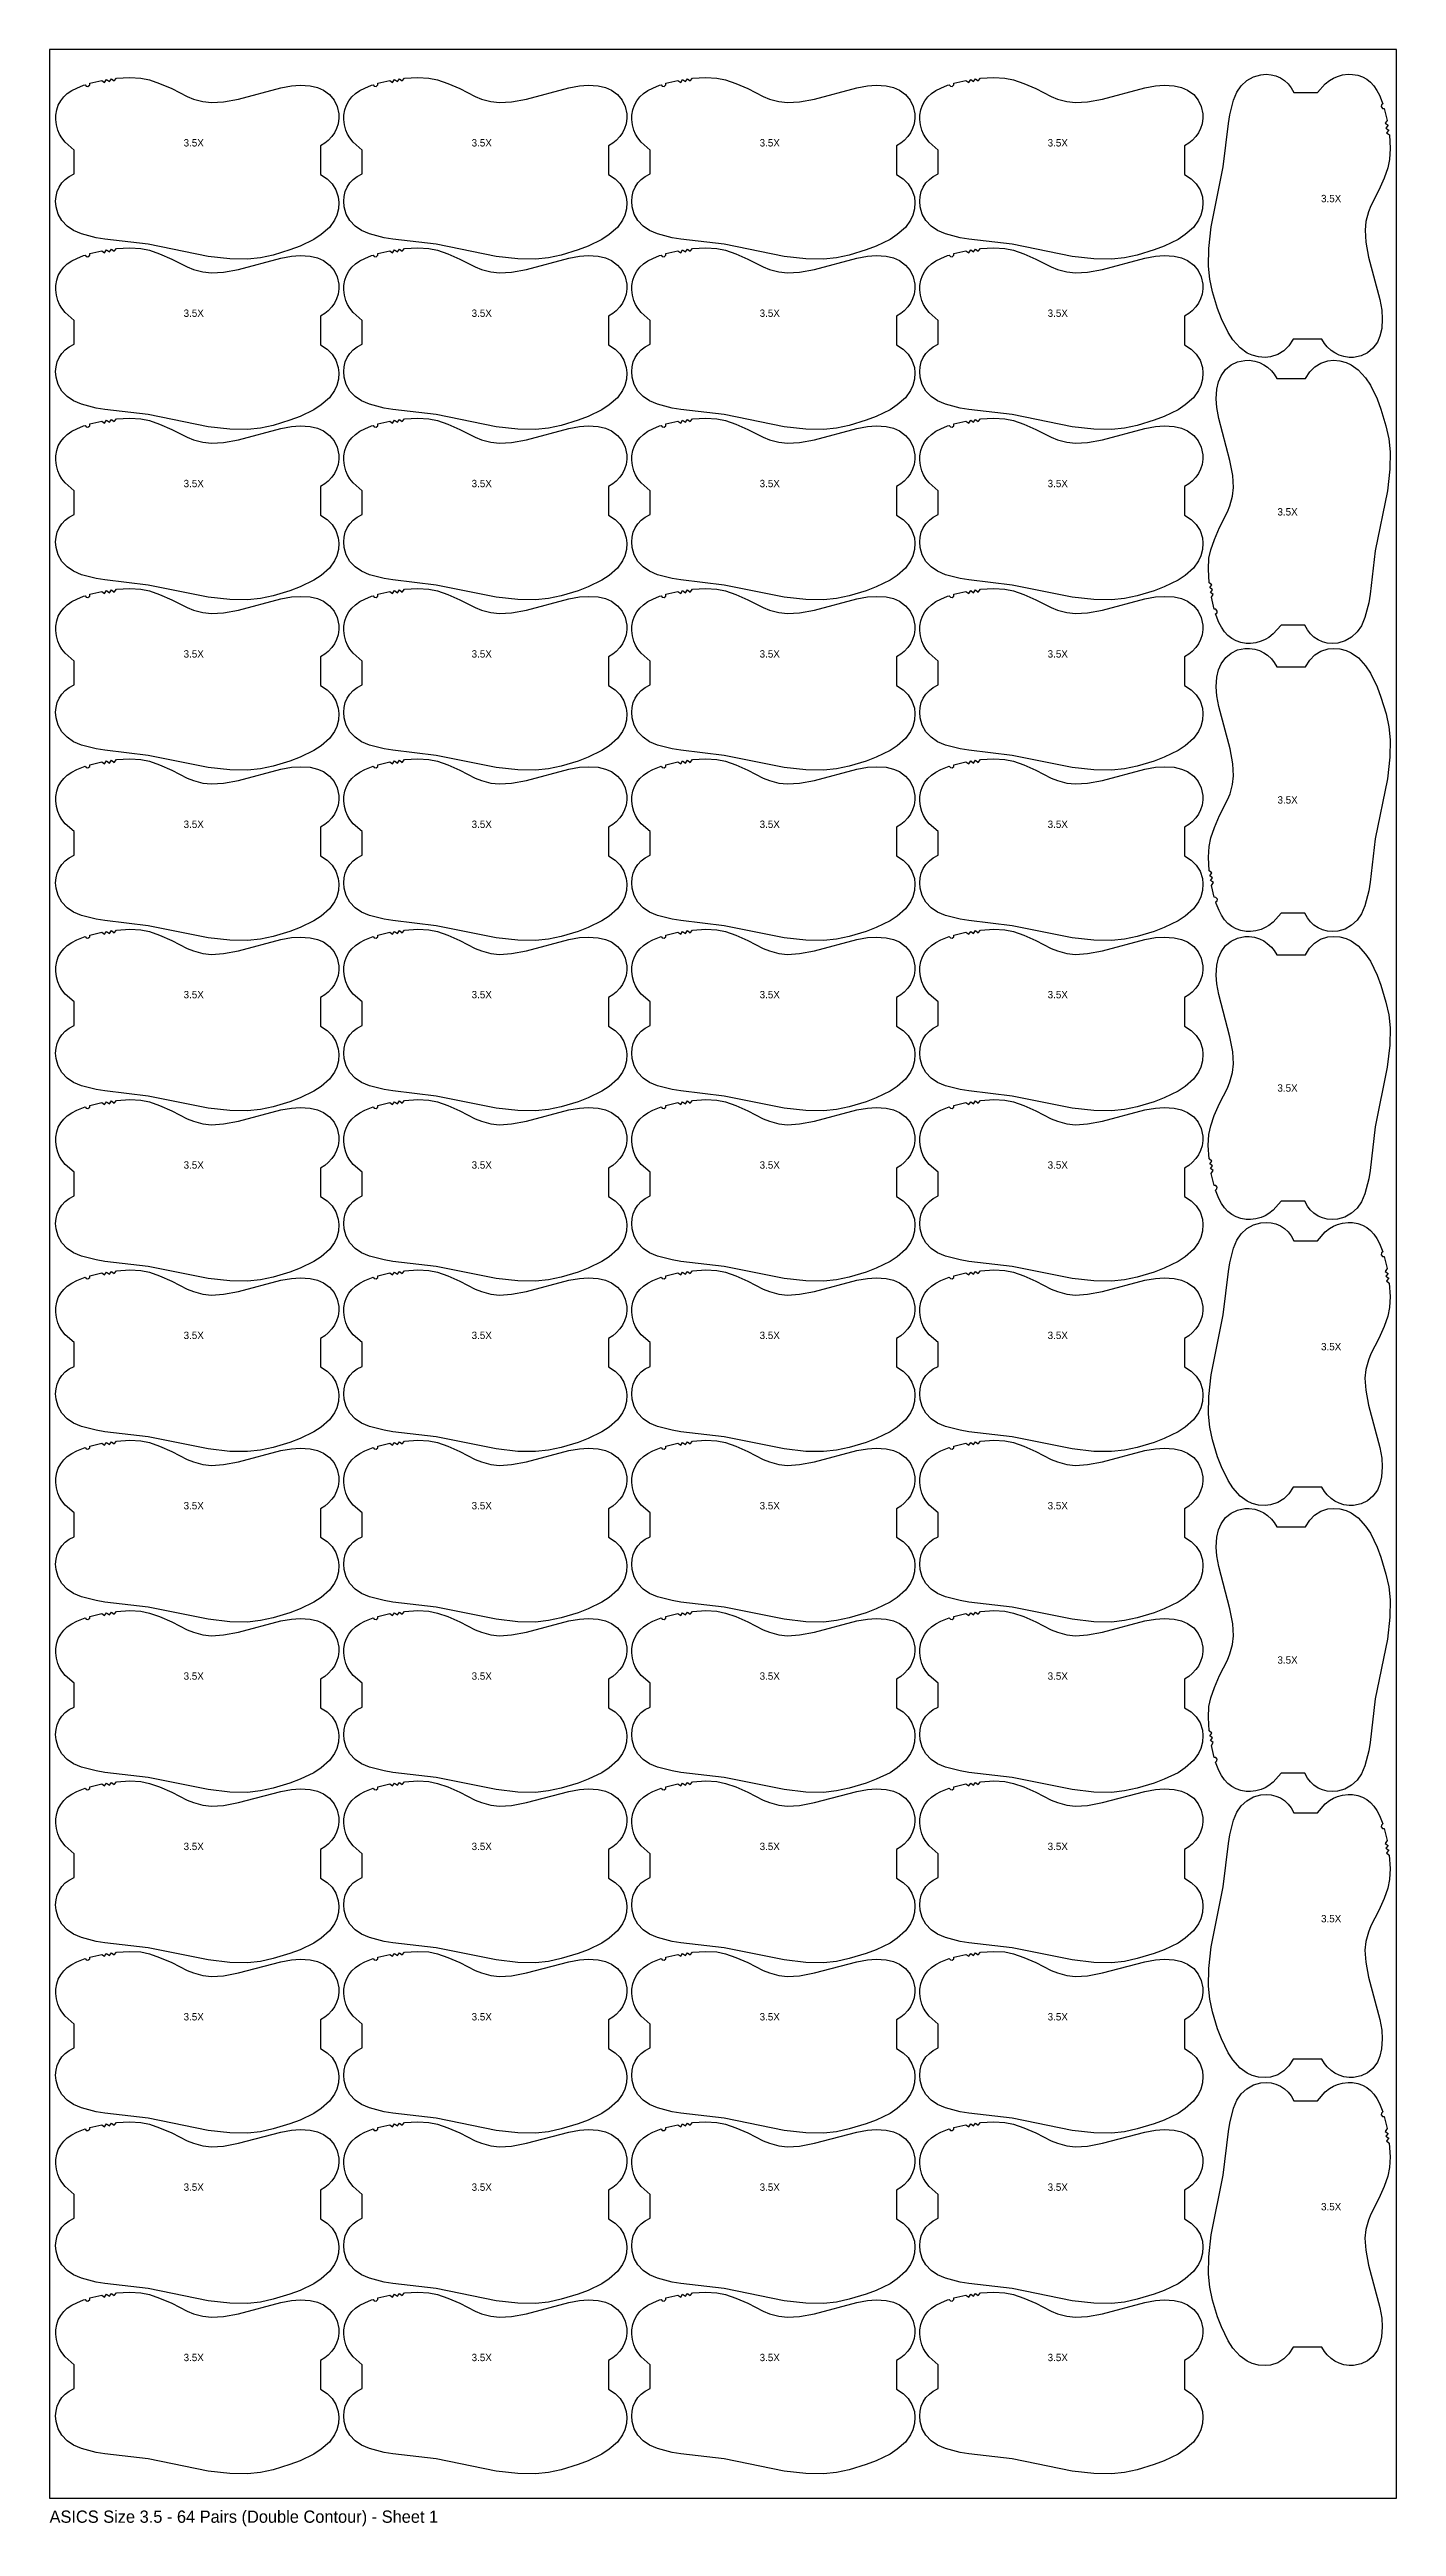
# Model space of a CAD drawing. Extents: x 0 to 1100, y -23 to 2000.
import ezdxf

# ---------------------------------------------------------------- set-up
doc = ezdxf.new("R2010")
doc.units = 0
for name, color, linetype in [('BORDER', 7, 'CONTINUOUS'), ('SIZE_3_5', 9, 'CONTINUOUS'), ('TEXT', 7, 'CONTINUOUS'), ('TEXT_LABELS', 7, 'CONTINUOUS')]:
    doc.layers.add(name, color=color, linetype=linetype)

msp = doc.modelspace()

# ---------------------------------------------------------------- texts
at = {"layer": 'TEXT', "color": 7}
msp.add_text('ASICS Size 3.5 - 64 Pairs (Double Contour) - Sheet 1', height=10, dxfattribs=at).set_placement((0, -20))
at = {"layer": 'TEXT_LABELS', "color": 7}
for p in [(109.4947, 1920.817), (344.7117, 1920.817), (579.9287, 1920.817), (815.1457, 1920.817), (1038.421, 1875.2942), (109.4947, 1781.677), (344.7117, 1781.677), (579.9287, 1781.677), (815.1457, 1781.677), (109.4947, 1642.537), (344.7117, 1642.537), (579.9287, 1642.537), (815.1457, 1642.537), (1002.8202, 1619.4277), (109.4947, 1503.397), (344.7117, 1503.397), (579.9287, 1503.397), (815.1457, 1503.397), (1002.8492, 1384.1507), (109.4947, 1364.257), (344.7117, 1364.257), (579.9287, 1364.257), (815.1457, 1364.257), (109.4947, 1225.117), (344.7117, 1225.117), (579.9287, 1225.117), (815.1457, 1225.117), (1002.7752, 1148.8657), (109.4947, 1085.977), (344.7117, 1085.977), (579.9287, 1085.977), (815.1457, 1085.977), (109.4947, 946.837), (344.7117, 946.837), (579.9287, 946.837), (815.1457, 946.837), (1038.414, 937.5992), (109.4947, 807.697), (344.7117, 807.697), (579.9287, 807.697), (815.1457, 807.697), (109.4947, 668.557), (344.7117, 668.557), (579.9287, 668.557), (815.1457, 668.557), (1002.8062, 681.6957), (109.4947, 529.417), (344.7117, 529.417), (579.9287, 529.417), (815.1457, 529.417), (1038.414, 470.4112), (109.4947, 390.277), (344.7117, 390.277), (579.9287, 390.277), (815.1457, 390.277), (109.4947, 251.137), (344.7117, 251.137), (579.9287, 251.137), (815.1457, 251.137), (1038.412, 235.1532), (109.4947, 111.997), (344.7117, 111.997), (579.9287, 111.997), (815.1457, 111.997)]:
    msp.add_text('3.5X', height=6, dxfattribs=at).set_placement(p)

# ---------------------------------------------------------------- linework, layer by layer
at = {"layer": 'BORDER', "color": 7, "linetype": 'CONTINUOUS'}
msp.add_lwpolyline([(0, 0), (1100, 0), (1100, 2000), (0, 2000)], close=True, dxfattribs=at)
at = {"layer": 'SIZE_3_5', "color": 9, "linetype": 'CONTINUOUS'}
for points in [[(29.1367, 1971.3028), (30.0107, 1970.1963), (31.3976, 1969.9415), (32.8591, 1971.073), (32.9597, 1972.4794), (42.6819, 1974.8055), (44.9945, 1973.1986), (46.6211, 1975.4983), (48.8874, 1973.8209), (50.5789, 1976.0783), (52.8131, 1974.3543), (54.5475, 1976.5782), (65.6331, 1977.2432), (74.535, 1976.7342), (81.5192, 1975.3028), (89.9354, 1972.3473), (99.7433, 1968.0601), (112.4596, 1961.5769), (117.4317, 1959.5984), (125.1784, 1957.5088), (132.2641, 1956.7103), (142.0453, 1957.3544), (154.3313, 1959.5901), (188.8109, 1968.7867), (197.5948, 1970.3351), (204.7116, 1970.8172), (212.7217, 1970.3208), (218.801, 1968.9341), (223.7008, 1966.8001), (228.7448, 1963.1428), (232.4488, 1958.6999), (234.9571, 1953.4881), (236.1992, 1947.3841), (236.231, 1943.8176), (235.6013, 1939.4046), (234.4026, 1935.5789), (232.6204, 1931.9864), (230.6005, 1929.0457), (227.5779, 1925.7712), (224.8142, 1923.5156), (221.2755, 1921.3396), (221.2755, 1897.9894), (226.7511, 1894.4754), (230.8702, 1890.4218), (233.9156, 1885.4982), (235.8278, 1879.5699), (236.2749, 1875.1381), (235.8608, 1869.8081), (234.4979, 1864.6362), (232.6805, 1860.5647), (228.5288, 1854.7867), (221.9036, 1848.8261), (215.957, 1844.89), (204.7033, 1839.4752), (196.3692, 1836.3013), (182.7026, 1832.1891), (172.2389, 1829.9343), (161.5986, 1828.82), (147.3306, 1829.0585), (129.604, 1831.0468), (80.6311, 1840.9262), (45.1921, 1845.1015), (38.1523, 1846.2705), (26.0557, 1849.3705), (19.4802, 1852.109), (14.3618, 1855.6696), (10.1347, 1860.2501), (7.0431, 1865.661), (5.3337, 1871.6506), (5, 1876.0959), (5.3444, 1880.0914), (6.3183, 1883.9823), (7.9188, 1887.6585), (10.121, 1891.0099), (12.8589, 1893.9388), (16.0442, 1896.3764), (20, 1898.4868), (20, 1917.8706), (12.7466, 1924.2925), (9.9835, 1927.7874), (8.182, 1930.8609), (6.7776, 1934.1419), (5.5782, 1938.437), (5.0279, 1942.8594), (5.0891, 1946.4258), (5.8421, 1950.8147), (7.1748, 1954.5978), (9.0974, 1958.1211), (11.5678, 1961.2786), (14.5244, 1963.9812), (18.2139, 1966.492), (22.1573, 1968.5735), (27.7836, 1970.8432)], [(264.3537, 1971.3028), (265.2277, 1970.1963), (266.6146, 1969.9415), (268.0761, 1971.073), (268.1767, 1972.4794), (277.8989, 1974.8055), (280.2115, 1973.1986), (281.8381, 1975.4983), (284.1044, 1973.8209), (285.7959, 1976.0783), (288.0301, 1974.3543), (289.7645, 1976.5782), (300.8501, 1977.2432), (309.752, 1976.7342), (316.7362, 1975.3028), (325.1524, 1972.3473), (334.9603, 1968.0601), (347.6766, 1961.5769), (352.6487, 1959.5984), (360.3954, 1957.5088), (367.4811, 1956.7103), (377.2623, 1957.3544), (389.5483, 1959.5901), (424.0279, 1968.7867), (432.8118, 1970.3351), (439.9286, 1970.8172), (447.9387, 1970.3208), (454.018, 1968.9341), (458.9178, 1966.8001), (463.9618, 1963.1428), (467.6658, 1958.6999), (470.1741, 1953.4881), (471.4162, 1947.3841), (471.448, 1943.8176), (470.8183, 1939.4046), (469.6196, 1935.5789), (467.8374, 1931.9864), (465.8175, 1929.0457), (462.7949, 1925.7712), (460.0312, 1923.5156), (456.4925, 1921.3396), (456.4925, 1897.9894), (461.9681, 1894.4754), (466.0872, 1890.4218), (469.1326, 1885.4982), (471.0448, 1879.5699), (471.4919, 1875.1381), (471.0778, 1869.8081), (469.7149, 1864.6362), (467.8975, 1860.5647), (463.7458, 1854.7867), (457.1206, 1848.8261), (451.174, 1844.89), (439.9203, 1839.4752), (431.5862, 1836.3013), (417.9196, 1832.1891), (407.4559, 1829.9343), (396.8156, 1828.82), (382.5476, 1829.0585), (364.821, 1831.0468), (315.8481, 1840.9262), (280.4091, 1845.1015), (273.3693, 1846.2705), (261.2727, 1849.3705), (254.6972, 1852.109), (249.5788, 1855.6696), (245.3517, 1860.2501), (242.2601, 1865.661), (240.5507, 1871.6506), (240.217, 1876.0959), (240.5614, 1880.0914), (241.5353, 1883.9823), (243.1358, 1887.6585), (245.338, 1891.0099), (248.0759, 1893.9388), (251.2612, 1896.3764), (255.217, 1898.4868), (255.217, 1917.8706), (247.9636, 1924.2925), (245.2005, 1927.7874), (243.399, 1930.8609), (241.9946, 1934.1419), (240.7952, 1938.437), (240.2449, 1942.8594), (240.3061, 1946.4258), (241.0591, 1950.8147), (242.3918, 1954.5978), (244.3144, 1958.1211), (246.7848, 1961.2786), (249.7414, 1963.9812), (253.4309, 1966.492), (257.3743, 1968.5735), (263.0006, 1970.8432)], [(499.5707, 1971.3028), (500.4447, 1970.1963), (501.8316, 1969.9415), (503.2931, 1971.073), (503.3937, 1972.4794), (513.1159, 1974.8055), (515.4285, 1973.1986), (517.0551, 1975.4983), (519.3214, 1973.8209), (521.0129, 1976.0783), (523.2471, 1974.3543), (524.9815, 1976.5782), (536.0671, 1977.2432), (544.969, 1976.7342), (551.9532, 1975.3028), (560.3694, 1972.3473), (570.1773, 1968.0601), (582.8936, 1961.5769), (587.8657, 1959.5984), (595.6124, 1957.5088), (602.6981, 1956.7103), (612.4793, 1957.3544), (624.7653, 1959.5901), (659.2449, 1968.7867), (668.0288, 1970.3351), (675.1456, 1970.8172), (683.1557, 1970.3208), (689.235, 1968.9341), (694.1348, 1966.8001), (699.1788, 1963.1428), (702.8828, 1958.6999), (705.3911, 1953.4881), (706.6332, 1947.3841), (706.665, 1943.8176), (706.0353, 1939.4046), (704.8366, 1935.5789), (703.0544, 1931.9864), (701.0345, 1929.0457), (698.0119, 1925.7712), (695.2482, 1923.5156), (691.7095, 1921.3396), (691.7095, 1897.9894), (697.1851, 1894.4754), (701.3042, 1890.4218), (704.3496, 1885.4982), (706.2618, 1879.5699), (706.7089, 1875.1381), (706.2948, 1869.8081), (704.9319, 1864.6362), (703.1145, 1860.5647), (698.9628, 1854.7867), (692.3376, 1848.8261), (686.391, 1844.89), (675.1373, 1839.4752), (666.8032, 1836.3013), (653.1366, 1832.1891), (642.6729, 1829.9343), (632.0326, 1828.82), (617.7646, 1829.0585), (600.038, 1831.0468), (551.0651, 1840.9262), (515.6261, 1845.1015), (508.5863, 1846.2705), (496.4897, 1849.3705), (489.9142, 1852.109), (484.7958, 1855.6696), (480.5687, 1860.2501), (477.4771, 1865.661), (475.7677, 1871.6506), (475.434, 1876.0959), (475.7784, 1880.0914), (476.7523, 1883.9823), (478.3528, 1887.6585), (480.555, 1891.0099), (483.2929, 1893.9388), (486.4782, 1896.3764), (490.434, 1898.4868), (490.434, 1917.8706), (483.1806, 1924.2925), (480.4175, 1927.7874), (478.616, 1930.8609), (477.2116, 1934.1419), (476.0122, 1938.437), (475.4619, 1942.8594), (475.5231, 1946.4258), (476.2761, 1950.8147), (477.6088, 1954.5978), (479.5314, 1958.1211), (482.0018, 1961.2786), (484.9584, 1963.9812), (488.6479, 1966.492), (492.5913, 1968.5735), (498.2176, 1970.8432)], [(734.7877, 1971.3028), (735.6617, 1970.1963), (737.0486, 1969.9415), (738.5101, 1971.073), (738.6107, 1972.4794), (748.3329, 1974.8055), (750.6455, 1973.1986), (752.2721, 1975.4983), (754.5384, 1973.8209), (756.2299, 1976.0783), (758.4641, 1974.3543), (760.1985, 1976.5782), (771.2841, 1977.2432), (780.186, 1976.7342), (787.1702, 1975.3028), (795.5864, 1972.3473), (805.3943, 1968.0601), (818.1106, 1961.5769), (823.0827, 1959.5984), (830.8294, 1957.5088), (837.9151, 1956.7103), (847.6963, 1957.3544), (859.9823, 1959.5901), (894.4619, 1968.7867), (903.2458, 1970.3351), (910.3626, 1970.8172), (918.3727, 1970.3208), (924.452, 1968.9341), (929.3518, 1966.8001), (934.3958, 1963.1428), (938.0998, 1958.6999), (940.6081, 1953.4881), (941.8502, 1947.3841), (941.882, 1943.8176), (941.2523, 1939.4046), (940.0536, 1935.5789), (938.2714, 1931.9864), (936.2515, 1929.0457), (933.2289, 1925.7712), (930.4652, 1923.5156), (926.9265, 1921.3396), (926.9265, 1897.9894), (932.4021, 1894.4754), (936.5212, 1890.4218), (939.5666, 1885.4982), (941.4788, 1879.5699), (941.9259, 1875.1381), (941.5118, 1869.8081), (940.1489, 1864.6362), (938.3315, 1860.5647), (934.1798, 1854.7867), (927.5546, 1848.8261), (921.608, 1844.89), (910.3543, 1839.4752), (902.0202, 1836.3013), (888.3536, 1832.1891), (877.8899, 1829.9343), (867.2496, 1828.82), (852.9816, 1829.0585), (835.255, 1831.0468), (786.2821, 1840.9262), (750.8431, 1845.1015), (743.8033, 1846.2705), (731.7067, 1849.3705), (725.1312, 1852.109), (720.0128, 1855.6696), (715.7857, 1860.2501), (712.6941, 1865.661), (710.9847, 1871.6506), (710.651, 1876.0959), (710.9954, 1880.0914), (711.9693, 1883.9823), (713.5698, 1887.6585), (715.772, 1891.0099), (718.5099, 1893.9388), (721.6952, 1896.3764), (725.651, 1898.4868), (725.651, 1917.8706), (718.3976, 1924.2925), (715.6345, 1927.7874), (713.833, 1930.8609), (712.4286, 1934.1419), (711.2292, 1938.437), (710.6789, 1942.8594), (710.7401, 1946.4258), (711.4931, 1950.8147), (712.8258, 1954.5978), (714.7484, 1958.1211), (717.2188, 1961.2786), (720.1754, 1963.9812), (723.8649, 1966.492), (727.8083, 1968.5735), (733.4346, 1970.8432)], [(1088.9068, 1955.6522), (1087.8003, 1954.7782), (1087.5455, 1953.3913), (1088.677, 1951.9298), (1090.0834, 1951.8292), (1092.4095, 1942.107), (1090.8026, 1939.7944), (1093.1023, 1938.1678), (1091.4249, 1935.9015), (1093.6823, 1934.21), (1091.9583, 1931.9758), (1094.1822, 1930.2414), (1094.8472, 1919.1558), (1094.3382, 1910.2539), (1092.9068, 1903.2697), (1089.9513, 1894.8535), (1085.6641, 1885.0456), (1079.1809, 1872.3293), (1077.2024, 1867.3572), (1075.1128, 1859.6105), (1074.3143, 1852.5248), (1074.9584, 1842.7436), (1077.1941, 1830.4576), (1086.3907, 1795.978), (1087.9391, 1787.1941), (1088.4212, 1780.0773), (1087.9248, 1772.0672), (1086.5381, 1765.9879), (1084.4041, 1761.0881), (1080.7468, 1756.0441), (1076.3039, 1752.3401), (1071.0921, 1749.8318), (1064.9881, 1748.5897), (1061.4216, 1748.5579), (1057.0086, 1749.1876), (1053.1829, 1750.3863), (1049.5904, 1752.1685), (1046.6497, 1754.1884), (1043.3752, 1757.211), (1041.1196, 1759.9747), (1038.9436, 1763.5134), (1015.5934, 1763.5134), (1012.0794, 1758.0378), (1008.0258, 1753.9187), (1003.1022, 1750.8733), (997.1739, 1748.9611), (992.7421, 1748.514), (987.4121, 1748.9281), (982.2402, 1750.291), (978.1687, 1752.1084), (972.3907, 1756.2601), (966.4301, 1762.8853), (962.494, 1768.8319), (957.0792, 1780.0856), (953.9053, 1788.4197), (949.7931, 1802.0863), (947.5383, 1812.55), (946.424, 1823.1903), (946.6625, 1837.4583), (948.6508, 1855.1849), (958.5302, 1904.1578), (962.7055, 1939.5968), (963.8745, 1946.6366), (966.9745, 1958.7332), (969.713, 1965.3087), (973.2736, 1970.4271), (977.8541, 1974.6542), (983.265, 1977.7458), (989.2546, 1979.4552), (993.6999, 1979.7889), (997.6954, 1979.4445), (1001.5863, 1978.4706), (1005.2625, 1976.8701), (1008.6139, 1974.6679), (1011.5428, 1971.93), (1013.9804, 1968.7447), (1016.0908, 1964.7889), (1035.4746, 1964.7889), (1041.8965, 1972.0423), (1045.3914, 1974.8054), (1048.4649, 1976.6069), (1051.7459, 1978.0113), (1056.041, 1979.2107), (1060.4634, 1979.761), (1064.0298, 1979.6998), (1068.4187, 1978.9468), (1072.2018, 1977.6141), (1075.7251, 1975.6915), (1078.8826, 1973.2211), (1081.5852, 1970.2645), (1084.096, 1966.575), (1086.1775, 1962.6316), (1088.4472, 1957.0053)], [(29.1367, 1832.1628), (30.0107, 1831.0563), (31.3976, 1830.8015), (32.8591, 1831.933), (32.9597, 1833.3394), (42.6819, 1835.6655), (44.9945, 1834.0586), (46.6211, 1836.3583), (48.8874, 1834.6809), (50.5789, 1836.9383), (52.8131, 1835.2143), (54.5475, 1837.4382), (65.6331, 1838.1032), (74.535, 1837.5942), (81.5192, 1836.1628), (89.9354, 1833.2073), (99.7433, 1828.9201), (112.4596, 1822.4369), (117.4317, 1820.4584), (125.1784, 1818.3688), (132.2641, 1817.5703), (142.0453, 1818.2144), (154.3313, 1820.4501), (188.8109, 1829.6467), (197.5948, 1831.1951), (204.7116, 1831.6772), (212.7217, 1831.1808), (218.801, 1829.7941), (223.7008, 1827.6601), (228.7448, 1824.0028), (232.4488, 1819.5599), (234.9571, 1814.3481), (236.1992, 1808.2441), (236.231, 1804.6776), (235.6013, 1800.2646), (234.4026, 1796.4389), (232.6204, 1792.8464), (230.6005, 1789.9057), (227.5779, 1786.6312), (224.8142, 1784.3756), (221.2755, 1782.1996), (221.2755, 1758.8494), (226.7511, 1755.3354), (230.8702, 1751.2818), (233.9156, 1746.3582), (235.8278, 1740.4299), (236.2749, 1735.9981), (235.8608, 1730.6681), (234.4979, 1725.4962), (232.6805, 1721.4247), (228.5288, 1715.6467), (221.9036, 1709.6861), (215.957, 1705.75), (204.7033, 1700.3352), (196.3692, 1697.1613), (182.7026, 1693.0491), (172.2389, 1690.7943), (161.5986, 1689.68), (147.3306, 1689.9185), (129.604, 1691.9068), (80.6311, 1701.7862), (45.1921, 1705.9615), (38.1523, 1707.1305), (26.0557, 1710.2305), (19.4802, 1712.969), (14.3618, 1716.5296), (10.1347, 1721.1101), (7.0431, 1726.521), (5.3337, 1732.5106), (5, 1736.9559), (5.3444, 1740.9514), (6.3183, 1744.8423), (7.9188, 1748.5185), (10.121, 1751.8699), (12.8589, 1754.7988), (16.0442, 1757.2364), (20, 1759.3468), (20, 1778.7306), (12.7466, 1785.1525), (9.9835, 1788.6474), (8.182, 1791.7209), (6.7776, 1795.0019), (5.5782, 1799.297), (5.0279, 1803.7194), (5.0891, 1807.2858), (5.8421, 1811.6747), (7.1748, 1815.4578), (9.0974, 1818.9811), (11.5678, 1822.1386), (14.5244, 1824.8412), (18.2139, 1827.352), (22.1573, 1829.4335), (27.7836, 1831.7032)], [(264.3537, 1832.1628), (265.2277, 1831.0563), (266.6146, 1830.8015), (268.0761, 1831.933), (268.1767, 1833.3394), (277.8989, 1835.6655), (280.2115, 1834.0586), (281.8381, 1836.3583), (284.1044, 1834.6809), (285.7959, 1836.9383), (288.0301, 1835.2143), (289.7645, 1837.4382), (300.8501, 1838.1032), (309.752, 1837.5942), (316.7362, 1836.1628), (325.1524, 1833.2073), (334.9603, 1828.9201), (347.6766, 1822.4369), (352.6487, 1820.4584), (360.3954, 1818.3688), (367.4811, 1817.5703), (377.2623, 1818.2144), (389.5483, 1820.4501), (424.0279, 1829.6467), (432.8118, 1831.1951), (439.9286, 1831.6772), (447.9387, 1831.1808), (454.018, 1829.7941), (458.9178, 1827.6601), (463.9618, 1824.0028), (467.6658, 1819.5599), (470.1741, 1814.3481), (471.4162, 1808.2441), (471.448, 1804.6776), (470.8183, 1800.2646), (469.6196, 1796.4389), (467.8374, 1792.8464), (465.8175, 1789.9057), (462.7949, 1786.6312), (460.0312, 1784.3756), (456.4925, 1782.1996), (456.4925, 1758.8494), (461.9681, 1755.3354), (466.0872, 1751.2818), (469.1326, 1746.3582), (471.0448, 1740.4299), (471.4919, 1735.9981), (471.0778, 1730.6681), (469.7149, 1725.4962), (467.8975, 1721.4247), (463.7458, 1715.6467), (457.1206, 1709.6861), (451.174, 1705.75), (439.9203, 1700.3352), (431.5862, 1697.1613), (417.9196, 1693.0491), (407.4559, 1690.7943), (396.8156, 1689.68), (382.5476, 1689.9185), (364.821, 1691.9068), (315.8481, 1701.7862), (280.4091, 1705.9615), (273.3693, 1707.1305), (261.2727, 1710.2305), (254.6972, 1712.969), (249.5788, 1716.5296), (245.3517, 1721.1101), (242.2601, 1726.521), (240.5507, 1732.5106), (240.217, 1736.9559), (240.5614, 1740.9514), (241.5353, 1744.8423), (243.1358, 1748.5185), (245.338, 1751.8699), (248.0759, 1754.7988), (251.2612, 1757.2364), (255.217, 1759.3468), (255.217, 1778.7306), (247.9636, 1785.1525), (245.2005, 1788.6474), (243.399, 1791.7209), (241.9946, 1795.0019), (240.7952, 1799.297), (240.2449, 1803.7194), (240.3061, 1807.2858), (241.0591, 1811.6747), (242.3918, 1815.4578), (244.3144, 1818.9811), (246.7848, 1822.1386), (249.7414, 1824.8412), (253.4309, 1827.352), (257.3743, 1829.4335), (263.0006, 1831.7032)], [(499.5707, 1832.1628), (500.4447, 1831.0563), (501.8316, 1830.8015), (503.2931, 1831.933), (503.3937, 1833.3394), (513.1159, 1835.6655), (515.4285, 1834.0586), (517.0551, 1836.3583), (519.3214, 1834.6809), (521.0129, 1836.9383), (523.2471, 1835.2143), (524.9815, 1837.4382), (536.0671, 1838.1032), (544.969, 1837.5942), (551.9532, 1836.1628), (560.3694, 1833.2073), (570.1773, 1828.9201), (582.8936, 1822.4369), (587.8657, 1820.4584), (595.6124, 1818.3688), (602.6981, 1817.5703), (612.4793, 1818.2144), (624.7653, 1820.4501), (659.2449, 1829.6467), (668.0288, 1831.1951), (675.1456, 1831.6772), (683.1557, 1831.1808), (689.235, 1829.7941), (694.1348, 1827.6601), (699.1788, 1824.0028), (702.8828, 1819.5599), (705.3911, 1814.3481), (706.6332, 1808.2441), (706.665, 1804.6776), (706.0353, 1800.2646), (704.8366, 1796.4389), (703.0544, 1792.8464), (701.0345, 1789.9057), (698.0119, 1786.6312), (695.2482, 1784.3756), (691.7095, 1782.1996), (691.7095, 1758.8494), (697.1851, 1755.3354), (701.3042, 1751.2818), (704.3496, 1746.3582), (706.2618, 1740.4299), (706.7089, 1735.9981), (706.2948, 1730.6681), (704.9319, 1725.4962), (703.1145, 1721.4247), (698.9628, 1715.6467), (692.3376, 1709.6861), (686.391, 1705.75), (675.1373, 1700.3352), (666.8032, 1697.1613), (653.1366, 1693.0491), (642.6729, 1690.7943), (632.0326, 1689.68), (617.7646, 1689.9185), (600.038, 1691.9068), (551.0651, 1701.7862), (515.6261, 1705.9615), (508.5863, 1707.1305), (496.4897, 1710.2305), (489.9142, 1712.969), (484.7958, 1716.5296), (480.5687, 1721.1101), (477.4771, 1726.521), (475.7677, 1732.5106), (475.434, 1736.9559), (475.7784, 1740.9514), (476.7523, 1744.8423), (478.3528, 1748.5185), (480.555, 1751.8699), (483.2929, 1754.7988), (486.4782, 1757.2364), (490.434, 1759.3468), (490.434, 1778.7306), (483.1806, 1785.1525), (480.4175, 1788.6474), (478.616, 1791.7209), (477.2116, 1795.0019), (476.0122, 1799.297), (475.4619, 1803.7194), (475.5231, 1807.2858), (476.2761, 1811.6747), (477.6088, 1815.4578), (479.5314, 1818.9811), (482.0018, 1822.1386), (484.9584, 1824.8412), (488.6479, 1827.352), (492.5913, 1829.4335), (498.2176, 1831.7032)], [(734.7877, 1832.1628), (735.6617, 1831.0563), (737.0486, 1830.8015), (738.5101, 1831.933), (738.6107, 1833.3394), (748.3329, 1835.6655), (750.6455, 1834.0586), (752.2721, 1836.3583), (754.5384, 1834.6809), (756.2299, 1836.9383), (758.4641, 1835.2143), (760.1985, 1837.4382), (771.2841, 1838.1032), (780.186, 1837.5942), (787.1702, 1836.1628), (795.5864, 1833.2073), (805.3943, 1828.9201), (818.1106, 1822.4369), (823.0827, 1820.4584), (830.8294, 1818.3688), (837.9151, 1817.5703), (847.6963, 1818.2144), (859.9823, 1820.4501), (894.4619, 1829.6467), (903.2458, 1831.1951), (910.3626, 1831.6772), (918.3727, 1831.1808), (924.452, 1829.7941), (929.3518, 1827.6601), (934.3958, 1824.0028), (938.0998, 1819.5599), (940.6081, 1814.3481), (941.8502, 1808.2441), (941.882, 1804.6776), (941.2523, 1800.2646), (940.0536, 1796.4389), (938.2714, 1792.8464), (936.2515, 1789.9057), (933.2289, 1786.6312), (930.4652, 1784.3756), (926.9265, 1782.1996), (926.9265, 1758.8494), (932.4021, 1755.3354), (936.5212, 1751.2818), (939.5666, 1746.3582), (941.4788, 1740.4299), (941.9259, 1735.9981), (941.5118, 1730.6681), (940.1489, 1725.4962), (938.3315, 1721.4247), (934.1798, 1715.6467), (927.5546, 1709.6861), (921.608, 1705.75), (910.3543, 1700.3352), (902.0202, 1697.1613), (888.3536, 1693.0491), (877.8899, 1690.7943), (867.2496, 1689.68), (852.9816, 1689.9185), (835.255, 1691.9068), (786.2821, 1701.7862), (750.8431, 1705.9615), (743.8033, 1707.1305), (731.7067, 1710.2305), (725.1312, 1712.969), (720.0128, 1716.5296), (715.7857, 1721.1101), (712.6941, 1726.521), (710.9847, 1732.5106), (710.651, 1736.9559), (710.9954, 1740.9514), (711.9693, 1744.8423), (713.5698, 1748.5185), (715.772, 1751.8699), (718.5099, 1754.7988), (721.6952, 1757.2364), (725.651, 1759.3468), (725.651, 1778.7306), (718.3976, 1785.1525), (715.6345, 1788.6474), (713.833, 1791.7209), (712.4286, 1795.0019), (711.2292, 1799.297), (710.6789, 1803.7194), (710.7401, 1807.2858), (711.4931, 1811.6747), (712.8258, 1815.4578), (714.7484, 1818.9811), (717.2188, 1822.1386), (720.1754, 1824.8412), (723.8649, 1827.352), (727.8083, 1829.4335), (733.4346, 1831.7032)], [(952.3344, 1539.0697), (953.4409, 1539.9437), (953.6957, 1541.3306), (952.5642, 1542.7921), (951.1578, 1542.8927), (948.8317, 1552.6149), (950.4386, 1554.9275), (948.1389, 1556.5541), (949.8163, 1558.8204), (947.5589, 1560.5119), (949.2829, 1562.7461), (947.059, 1564.4805), (946.394, 1575.5661), (946.903, 1584.468), (948.3344, 1591.4522), (951.2899, 1599.8684), (955.5771, 1609.6763), (962.0603, 1622.3926), (964.0388, 1627.3647), (966.1284, 1635.1114), (966.9269, 1642.1971), (966.2828, 1651.9783), (964.0471, 1664.2643), (954.8505, 1698.7439), (953.3021, 1707.5278), (952.82, 1714.6446), (953.3164, 1722.6547), (954.7031, 1728.734), (956.8371, 1733.6338), (960.4944, 1738.6778), (964.9373, 1742.3818), (970.1491, 1744.8901), (976.2531, 1746.1322), (979.8196, 1746.164), (984.2326, 1745.5343), (988.0583, 1744.3356), (991.6508, 1742.5534), (994.5915, 1740.5335), (997.866, 1737.5109), (1000.1216, 1734.7472), (1002.2976, 1731.2085), (1025.6478, 1731.2085), (1029.1618, 1736.6841), (1033.2154, 1740.8032), (1038.139, 1743.8486), (1044.0673, 1745.7608), (1048.4991, 1746.2079), (1053.8291, 1745.7938), (1059.001, 1744.4309), (1063.0725, 1742.6135), (1068.8505, 1738.4618), (1074.8111, 1731.8366), (1078.7472, 1725.89), (1084.162, 1714.6363), (1087.3359, 1706.3022), (1091.4481, 1692.6356), (1093.7029, 1682.1719), (1094.8172, 1671.5316), (1094.5787, 1657.2636), (1092.5904, 1639.537), (1082.711, 1590.5641), (1078.5357, 1555.1251), (1077.3667, 1548.0853), (1074.2667, 1535.9887), (1071.5282, 1529.4132), (1067.9676, 1524.2948), (1063.3871, 1520.0677), (1057.9762, 1516.9761), (1051.9866, 1515.2667), (1047.5413, 1514.933), (1043.5458, 1515.2774), (1039.6549, 1516.2513), (1035.9787, 1517.8518), (1032.6273, 1520.054), (1029.6984, 1522.7919), (1027.2608, 1525.9772), (1025.1504, 1529.933), (1005.7666, 1529.933), (999.3447, 1522.6796), (995.8498, 1519.9165), (992.7763, 1518.115), (989.4953, 1516.7106), (985.2002, 1515.5112), (980.7778, 1514.9609), (977.2114, 1515.0221), (972.8225, 1515.7751), (969.0394, 1517.1078), (965.5161, 1519.0304), (962.3586, 1521.5008), (959.656, 1524.4574), (957.1452, 1528.1469), (955.0637, 1532.0903), (952.794, 1537.7166)], [(29.1367, 1693.0228), (30.0107, 1691.9163), (31.3976, 1691.6615), (32.8591, 1692.793), (32.9597, 1694.1994), (42.6819, 1696.5255), (44.9945, 1694.9186), (46.6211, 1697.2183), (48.8874, 1695.5409), (50.5789, 1697.7983), (52.8131, 1696.0743), (54.5475, 1698.2982), (65.6331, 1698.9632), (74.535, 1698.4542), (81.5192, 1697.0228), (89.9354, 1694.0673), (99.7433, 1689.7801), (112.4596, 1683.2969), (117.4317, 1681.3184), (125.1784, 1679.2288), (132.2641, 1678.4303), (142.0453, 1679.0744), (154.3313, 1681.3101), (188.8109, 1690.5067), (197.5948, 1692.0551), (204.7116, 1692.5372), (212.7217, 1692.0408), (218.801, 1690.6541), (223.7008, 1688.5201), (228.7448, 1684.8628), (232.4488, 1680.4199), (234.9571, 1675.2081), (236.1992, 1669.1041), (236.231, 1665.5376), (235.6013, 1661.1246), (234.4026, 1657.2989), (232.6204, 1653.7064), (230.6005, 1650.7657), (227.5779, 1647.4912), (224.8142, 1645.2356), (221.2755, 1643.0596), (221.2755, 1619.7094), (226.7511, 1616.1954), (230.8702, 1612.1418), (233.9156, 1607.2182), (235.8278, 1601.2899), (236.2749, 1596.8581), (235.8608, 1591.5281), (234.4979, 1586.3562), (232.6805, 1582.2847), (228.5288, 1576.5067), (221.9036, 1570.5461), (215.957, 1566.61), (204.7033, 1561.1952), (196.3692, 1558.0213), (182.7026, 1553.9091), (172.2389, 1551.6543), (161.5986, 1550.54), (147.3306, 1550.7785), (129.604, 1552.7668), (80.6311, 1562.6462), (45.1921, 1566.8215), (38.1523, 1567.9905), (26.0557, 1571.0905), (19.4802, 1573.829), (14.3618, 1577.3896), (10.1347, 1581.9701), (7.0431, 1587.381), (5.3337, 1593.3706), (5, 1597.8159), (5.3444, 1601.8114), (6.3183, 1605.7023), (7.9188, 1609.3785), (10.121, 1612.7299), (12.8589, 1615.6588), (16.0442, 1618.0964), (20, 1620.2068), (20, 1639.5906), (12.7466, 1646.0125), (9.9835, 1649.5074), (8.182, 1652.5809), (6.7776, 1655.8619), (5.5782, 1660.157), (5.0279, 1664.5794), (5.0891, 1668.1458), (5.8421, 1672.5347), (7.1748, 1676.3178), (9.0974, 1679.8411), (11.5678, 1682.9986), (14.5244, 1685.7012), (18.2139, 1688.212), (22.1573, 1690.2935), (27.7836, 1692.5632)], [(264.3537, 1693.0228), (265.2277, 1691.9163), (266.6146, 1691.6615), (268.0761, 1692.793), (268.1767, 1694.1994), (277.8989, 1696.5255), (280.2115, 1694.9186), (281.8381, 1697.2183), (284.1044, 1695.5409), (285.7959, 1697.7983), (288.0301, 1696.0743), (289.7645, 1698.2982), (300.8501, 1698.9632), (309.752, 1698.4542), (316.7362, 1697.0228), (325.1524, 1694.0673), (334.9603, 1689.7801), (347.6766, 1683.2969), (352.6487, 1681.3184), (360.3954, 1679.2288), (367.4811, 1678.4303), (377.2623, 1679.0744), (389.5483, 1681.3101), (424.0279, 1690.5067), (432.8118, 1692.0551), (439.9286, 1692.5372), (447.9387, 1692.0408), (454.018, 1690.6541), (458.9178, 1688.5201), (463.9618, 1684.8628), (467.6658, 1680.4199), (470.1741, 1675.2081), (471.4162, 1669.1041), (471.448, 1665.5376), (470.8183, 1661.1246), (469.6196, 1657.2989), (467.8374, 1653.7064), (465.8175, 1650.7657), (462.7949, 1647.4912), (460.0312, 1645.2356), (456.4925, 1643.0596), (456.4925, 1619.7094), (461.9681, 1616.1954), (466.0872, 1612.1418), (469.1326, 1607.2182), (471.0448, 1601.2899), (471.4919, 1596.8581), (471.0778, 1591.5281), (469.7149, 1586.3562), (467.8975, 1582.2847), (463.7458, 1576.5067), (457.1206, 1570.5461), (451.174, 1566.61), (439.9203, 1561.1952), (431.5862, 1558.0213), (417.9196, 1553.9091), (407.4559, 1551.6543), (396.8156, 1550.54), (382.5476, 1550.7785), (364.821, 1552.7668), (315.8481, 1562.6462), (280.4091, 1566.8215), (273.3693, 1567.9905), (261.2727, 1571.0905), (254.6972, 1573.829), (249.5788, 1577.3896), (245.3517, 1581.9701), (242.2601, 1587.381), (240.5507, 1593.3706), (240.217, 1597.8159), (240.5614, 1601.8114), (241.5353, 1605.7023), (243.1358, 1609.3785), (245.338, 1612.7299), (248.0759, 1615.6588), (251.2612, 1618.0964), (255.217, 1620.2068), (255.217, 1639.5906), (247.9636, 1646.0125), (245.2005, 1649.5074), (243.399, 1652.5809), (241.9946, 1655.8619), (240.7952, 1660.157), (240.2449, 1664.5794), (240.3061, 1668.1458), (241.0591, 1672.5347), (242.3918, 1676.3178), (244.3144, 1679.8411), (246.7848, 1682.9986), (249.7414, 1685.7012), (253.4309, 1688.212), (257.3743, 1690.2935), (263.0006, 1692.5632)], [(499.5707, 1693.0228), (500.4447, 1691.9163), (501.8316, 1691.6615), (503.2931, 1692.793), (503.3937, 1694.1994), (513.1159, 1696.5255), (515.4285, 1694.9186), (517.0551, 1697.2183), (519.3214, 1695.5409), (521.0129, 1697.7983), (523.2471, 1696.0743), (524.9815, 1698.2982), (536.0671, 1698.9632), (544.969, 1698.4542), (551.9532, 1697.0228), (560.3694, 1694.0673), (570.1773, 1689.7801), (582.8936, 1683.2969), (587.8657, 1681.3184), (595.6124, 1679.2288), (602.6981, 1678.4303), (612.4793, 1679.0744), (624.7653, 1681.3101), (659.2449, 1690.5067), (668.0288, 1692.0551), (675.1456, 1692.5372), (683.1557, 1692.0408), (689.235, 1690.6541), (694.1348, 1688.5201), (699.1788, 1684.8628), (702.8828, 1680.4199), (705.3911, 1675.2081), (706.6332, 1669.1041), (706.665, 1665.5376), (706.0353, 1661.1246), (704.8366, 1657.2989), (703.0544, 1653.7064), (701.0345, 1650.7657), (698.0119, 1647.4912), (695.2482, 1645.2356), (691.7095, 1643.0596), (691.7095, 1619.7094), (697.1851, 1616.1954), (701.3042, 1612.1418), (704.3496, 1607.2182), (706.2618, 1601.2899), (706.7089, 1596.8581), (706.2948, 1591.5281), (704.9319, 1586.3562), (703.1145, 1582.2847), (698.9628, 1576.5067), (692.3376, 1570.5461), (686.391, 1566.61), (675.1373, 1561.1952), (666.8032, 1558.0213), (653.1366, 1553.9091), (642.6729, 1551.6543), (632.0326, 1550.54), (617.7646, 1550.7785), (600.038, 1552.7668), (551.0651, 1562.6462), (515.6261, 1566.8215), (508.5863, 1567.9905), (496.4897, 1571.0905), (489.9142, 1573.829), (484.7958, 1577.3896), (480.5687, 1581.9701), (477.4771, 1587.381), (475.7677, 1593.3706), (475.434, 1597.8159), (475.7784, 1601.8114), (476.7523, 1605.7023), (478.3528, 1609.3785), (480.555, 1612.7299), (483.2929, 1615.6588), (486.4782, 1618.0964), (490.434, 1620.2068), (490.434, 1639.5906), (483.1806, 1646.0125), (480.4175, 1649.5074), (478.616, 1652.5809), (477.2116, 1655.8619), (476.0122, 1660.157), (475.4619, 1664.5794), (475.5231, 1668.1458), (476.2761, 1672.5347), (477.6088, 1676.3178), (479.5314, 1679.8411), (482.0018, 1682.9986), (484.9584, 1685.7012), (488.6479, 1688.212), (492.5913, 1690.2935), (498.2176, 1692.5632)], [(734.7877, 1693.0228), (735.6617, 1691.9163), (737.0486, 1691.6615), (738.5101, 1692.793), (738.6107, 1694.1994), (748.3329, 1696.5255), (750.6455, 1694.9186), (752.2721, 1697.2183), (754.5384, 1695.5409), (756.2299, 1697.7983), (758.4641, 1696.0743), (760.1985, 1698.2982), (771.2841, 1698.9632), (780.186, 1698.4542), (787.1702, 1697.0228), (795.5864, 1694.0673), (805.3943, 1689.7801), (818.1106, 1683.2969), (823.0827, 1681.3184), (830.8294, 1679.2288), (837.9151, 1678.4303), (847.6963, 1679.0744), (859.9823, 1681.3101), (894.4619, 1690.5067), (903.2458, 1692.0551), (910.3626, 1692.5372), (918.3727, 1692.0408), (924.452, 1690.6541), (929.3518, 1688.5201), (934.3958, 1684.8628), (938.0998, 1680.4199), (940.6081, 1675.2081), (941.8502, 1669.1041), (941.882, 1665.5376), (941.2523, 1661.1246), (940.0536, 1657.2989), (938.2714, 1653.7064), (936.2515, 1650.7657), (933.2289, 1647.4912), (930.4652, 1645.2356), (926.9265, 1643.0596), (926.9265, 1619.7094), (932.4021, 1616.1954), (936.5212, 1612.1418), (939.5666, 1607.2182), (941.4788, 1601.2899), (941.9259, 1596.8581), (941.5118, 1591.5281), (940.1489, 1586.3562), (938.3315, 1582.2847), (934.1798, 1576.5067), (927.5546, 1570.5461), (921.608, 1566.61), (910.3543, 1561.1952), (902.0202, 1558.0213), (888.3536, 1553.9091), (877.8899, 1551.6543), (867.2496, 1550.54), (852.9816, 1550.7785), (835.255, 1552.7668), (786.2821, 1562.6462), (750.8431, 1566.8215), (743.8033, 1567.9905), (731.7067, 1571.0905), (725.1312, 1573.829), (720.0128, 1577.3896), (715.7857, 1581.9701), (712.6941, 1587.381), (710.9847, 1593.3706), (710.651, 1597.8159), (710.9954, 1601.8114), (711.9693, 1605.7023), (713.5698, 1609.3785), (715.772, 1612.7299), (718.5099, 1615.6588), (721.6952, 1618.0964), (725.651, 1620.2068), (725.651, 1639.5906), (718.3976, 1646.0125), (715.6345, 1649.5074), (713.833, 1652.5809), (712.4286, 1655.8619), (711.2292, 1660.157), (710.6789, 1664.5794), (710.7401, 1668.1458), (711.4931, 1672.5347), (712.8258, 1676.3178), (714.7484, 1679.8411), (717.2188, 1682.9986), (720.1754, 1685.7012), (723.8649, 1688.212), (727.8083, 1690.2935), (733.4346, 1692.5632)], [(29.1367, 1553.8828), (30.0107, 1552.7763), (31.3976, 1552.5215), (32.8591, 1553.653), (32.9597, 1555.0594), (42.6819, 1557.3855), (44.9945, 1555.7786), (46.6211, 1558.0783), (48.8874, 1556.4009), (50.5789, 1558.6583), (52.8131, 1556.9343), (54.5475, 1559.1582), (65.6331, 1559.8232), (74.535, 1559.3142), (81.5192, 1557.8828), (89.9354, 1554.9273), (99.7433, 1550.6401), (112.4596, 1544.1569), (117.4317, 1542.1784), (125.1784, 1540.0888), (132.2641, 1539.2903), (142.0453, 1539.9344), (154.3313, 1542.1701), (188.8109, 1551.3667), (197.5948, 1552.9151), (204.7116, 1553.3972), (212.7217, 1552.9008), (218.801, 1551.5141), (223.7008, 1549.3801), (228.7448, 1545.7228), (232.4488, 1541.2799), (234.9571, 1536.0681), (236.1992, 1529.9641), (236.231, 1526.3976), (235.6013, 1521.9846), (234.4026, 1518.1589), (232.6204, 1514.5664), (230.6005, 1511.6257), (227.5779, 1508.3512), (224.8142, 1506.0956), (221.2755, 1503.9196), (221.2755, 1480.5694), (226.7511, 1477.0554), (230.8702, 1473.0018), (233.9156, 1468.0782), (235.8278, 1462.1499), (236.2749, 1457.7181), (235.8608, 1452.3881), (234.4979, 1447.2162), (232.6805, 1443.1447), (228.5288, 1437.3667), (221.9036, 1431.4061), (215.957, 1427.47), (204.7033, 1422.0552), (196.3692, 1418.8813), (182.7026, 1414.7691), (172.2389, 1412.5143), (161.5986, 1411.4), (147.3306, 1411.6385), (129.604, 1413.6268), (80.6311, 1423.5062), (45.1921, 1427.6815), (38.1523, 1428.8505), (26.0557, 1431.9505), (19.4802, 1434.689), (14.3618, 1438.2496), (10.1347, 1442.8301), (7.0431, 1448.241), (5.3337, 1454.2306), (5, 1458.6759), (5.3444, 1462.6714), (6.3183, 1466.5623), (7.9188, 1470.2385), (10.121, 1473.5899), (12.8589, 1476.5188), (16.0442, 1478.9564), (20, 1481.0668), (20, 1500.4506), (12.7466, 1506.8725), (9.9835, 1510.3674), (8.182, 1513.4409), (6.7776, 1516.7219), (5.5782, 1521.017), (5.0279, 1525.4394), (5.0891, 1529.0058), (5.8421, 1533.3947), (7.1748, 1537.1778), (9.0974, 1540.7011), (11.5678, 1543.8586), (14.5244, 1546.5612), (18.2139, 1549.072), (22.1573, 1551.1535), (27.7836, 1553.4232)], [(264.3537, 1553.8828), (265.2277, 1552.7763), (266.6146, 1552.5215), (268.0761, 1553.653), (268.1767, 1555.0594), (277.8989, 1557.3855), (280.2115, 1555.7786), (281.8381, 1558.0783), (284.1044, 1556.4009), (285.7959, 1558.6583), (288.0301, 1556.9343), (289.7645, 1559.1582), (300.8501, 1559.8232), (309.752, 1559.3142), (316.7362, 1557.8828), (325.1524, 1554.9273), (334.9603, 1550.6401), (347.6766, 1544.1569), (352.6487, 1542.1784), (360.3954, 1540.0888), (367.4811, 1539.2903), (377.2623, 1539.9344), (389.5483, 1542.1701), (424.0279, 1551.3667), (432.8118, 1552.9151), (439.9286, 1553.3972), (447.9387, 1552.9008), (454.018, 1551.5141), (458.9178, 1549.3801), (463.9618, 1545.7228), (467.6658, 1541.2799), (470.1741, 1536.0681), (471.4162, 1529.9641), (471.448, 1526.3976), (470.8183, 1521.9846), (469.6196, 1518.1589), (467.8374, 1514.5664), (465.8175, 1511.6257), (462.7949, 1508.3512), (460.0312, 1506.0956), (456.4925, 1503.9196), (456.4925, 1480.5694), (461.9681, 1477.0554), (466.0872, 1473.0018), (469.1326, 1468.0782), (471.0448, 1462.1499), (471.4919, 1457.7181), (471.0778, 1452.3881), (469.7149, 1447.2162), (467.8975, 1443.1447), (463.7458, 1437.3667), (457.1206, 1431.4061), (451.174, 1427.47), (439.9203, 1422.0552), (431.5862, 1418.8813), (417.9196, 1414.7691), (407.4559, 1412.5143), (396.8156, 1411.4), (382.5476, 1411.6385), (364.821, 1413.6268), (315.8481, 1423.5062), (280.4091, 1427.6815), (273.3693, 1428.8505), (261.2727, 1431.9505), (254.6972, 1434.689), (249.5788, 1438.2496), (245.3517, 1442.8301), (242.2601, 1448.241), (240.5507, 1454.2306), (240.217, 1458.6759), (240.5614, 1462.6714), (241.5353, 1466.5623), (243.1358, 1470.2385), (245.338, 1473.5899), (248.0759, 1476.5188), (251.2612, 1478.9564), (255.217, 1481.0668), (255.217, 1500.4506), (247.9636, 1506.8725), (245.2005, 1510.3674), (243.399, 1513.4409), (241.9946, 1516.7219), (240.7952, 1521.017), (240.2449, 1525.4394), (240.3061, 1529.0058), (241.0591, 1533.3947), (242.3918, 1537.1778), (244.3144, 1540.7011), (246.7848, 1543.8586), (249.7414, 1546.5612), (253.4309, 1549.072), (257.3743, 1551.1535), (263.0006, 1553.4232)], [(499.5707, 1553.8828), (500.4447, 1552.7763), (501.8316, 1552.5215), (503.2931, 1553.653), (503.3937, 1555.0594), (513.1159, 1557.3855), (515.4285, 1555.7786), (517.0551, 1558.0783), (519.3214, 1556.4009), (521.0129, 1558.6583), (523.2471, 1556.9343), (524.9815, 1559.1582), (536.0671, 1559.8232), (544.969, 1559.3142), (551.9532, 1557.8828), (560.3694, 1554.9273), (570.1773, 1550.6401), (582.8936, 1544.1569), (587.8657, 1542.1784), (595.6124, 1540.0888), (602.6981, 1539.2903), (612.4793, 1539.9344), (624.7653, 1542.1701), (659.2449, 1551.3667), (668.0288, 1552.9151), (675.1456, 1553.3972), (683.1557, 1552.9008), (689.235, 1551.5141), (694.1348, 1549.3801), (699.1788, 1545.7228), (702.8828, 1541.2799), (705.3911, 1536.0681), (706.6332, 1529.9641), (706.665, 1526.3976), (706.0353, 1521.9846), (704.8366, 1518.1589), (703.0544, 1514.5664), (701.0345, 1511.6257), (698.0119, 1508.3512), (695.2482, 1506.0956), (691.7095, 1503.9196), (691.7095, 1480.5694), (697.1851, 1477.0554), (701.3042, 1473.0018), (704.3496, 1468.0782), (706.2618, 1462.1499), (706.7089, 1457.7181), (706.2948, 1452.3881), (704.9319, 1447.2162), (703.1145, 1443.1447), (698.9628, 1437.3667), (692.3376, 1431.4061), (686.391, 1427.47), (675.1373, 1422.0552), (666.8032, 1418.8813), (653.1366, 1414.7691), (642.6729, 1412.5143), (632.0326, 1411.4), (617.7646, 1411.6385), (600.038, 1413.6268), (551.0651, 1423.5062), (515.6261, 1427.6815), (508.5863, 1428.8505), (496.4897, 1431.9505), (489.9142, 1434.689), (484.7958, 1438.2496), (480.5687, 1442.8301), (477.4771, 1448.241), (475.7677, 1454.2306), (475.434, 1458.6759), (475.7784, 1462.6714), (476.7523, 1466.5623), (478.3528, 1470.2385), (480.555, 1473.5899), (483.2929, 1476.5188), (486.4782, 1478.9564), (490.434, 1481.0668), (490.434, 1500.4506), (483.1806, 1506.8725), (480.4175, 1510.3674), (478.616, 1513.4409), (477.2116, 1516.7219), (476.0122, 1521.017), (475.4619, 1525.4394), (475.5231, 1529.0058), (476.2761, 1533.3947), (477.6088, 1537.1778), (479.5314, 1540.7011), (482.0018, 1543.8586), (484.9584, 1546.5612), (488.6479, 1549.072), (492.5913, 1551.1535), (498.2176, 1553.4232)], [(734.7877, 1553.8828), (735.6617, 1552.7763), (737.0486, 1552.5215), (738.5101, 1553.653), (738.6107, 1555.0594), (748.3329, 1557.3855), (750.6455, 1555.7786), (752.2721, 1558.0783), (754.5384, 1556.4009), (756.2299, 1558.6583), (758.4641, 1556.9343), (760.1985, 1559.1582), (771.2841, 1559.8232), (780.186, 1559.3142), (787.1702, 1557.8828), (795.5864, 1554.9273), (805.3943, 1550.6401), (818.1106, 1544.1569), (823.0827, 1542.1784), (830.8294, 1540.0888), (837.9151, 1539.2903), (847.6963, 1539.9344), (859.9823, 1542.1701), (894.4619, 1551.3667), (903.2458, 1552.9151), (910.3626, 1553.3972), (918.3727, 1552.9008), (924.452, 1551.5141), (929.3518, 1549.3801), (934.3958, 1545.7228), (938.0998, 1541.2799), (940.6081, 1536.0681), (941.8502, 1529.9641), (941.882, 1526.3976), (941.2523, 1521.9846), (940.0536, 1518.1589), (938.2714, 1514.5664), (936.2515, 1511.6257), (933.2289, 1508.3512), (930.4652, 1506.0956), (926.9265, 1503.9196), (926.9265, 1480.5694), (932.4021, 1477.0554), (936.5212, 1473.0018), (939.5666, 1468.0782), (941.4788, 1462.1499), (941.9259, 1457.7181), (941.5118, 1452.3881), (940.1489, 1447.2162), (938.3315, 1443.1447), (934.1798, 1437.3667), (927.5546, 1431.4061), (921.608, 1427.47), (910.3543, 1422.0552), (902.0202, 1418.8813), (888.3536, 1414.7691), (877.8899, 1412.5143), (867.2496, 1411.4), (852.9816, 1411.6385), (835.255, 1413.6268), (786.2821, 1423.5062), (750.8431, 1427.6815), (743.8033, 1428.8505), (731.7067, 1431.9505), (725.1312, 1434.689), (720.0128, 1438.2496), (715.7857, 1442.8301), (712.6941, 1448.241), (710.9847, 1454.2306), (710.651, 1458.6759), (710.9954, 1462.6714), (711.9693, 1466.5623), (713.5698, 1470.2385), (715.772, 1473.5899), (718.5099, 1476.5188), (721.6952, 1478.9564), (725.651, 1481.0668), (725.651, 1500.4506), (718.3976, 1506.8725), (715.6345, 1510.3674), (713.833, 1513.4409), (712.4286, 1516.7219), (711.2292, 1521.017), (710.6789, 1525.4394), (710.7401, 1529.0058), (711.4931, 1533.3947), (712.8258, 1537.1778), (714.7484, 1540.7011), (717.2188, 1543.8586), (720.1754, 1546.5612), (723.8649, 1549.072), (727.8083, 1551.1535), (733.4346, 1553.4232)], [(952.3634, 1303.7927), (953.4699, 1304.6667), (953.7247, 1306.0536), (952.5932, 1307.5151), (951.1868, 1307.6157), (948.8607, 1317.3379), (950.4676, 1319.6505), (948.1679, 1321.2771), (949.8453, 1323.5434), (947.5879, 1325.2349), (949.3119, 1327.4691), (947.088, 1329.2035), (946.423, 1340.2891), (946.932, 1349.191), (948.3634, 1356.1752), (951.3189, 1364.5914), (955.6061, 1374.3993), (962.0893, 1387.1156), (964.0678, 1392.0877), (966.1574, 1399.8344), (966.9559, 1406.9201), (966.3118, 1416.7013), (964.0761, 1428.9873), (954.8795, 1463.4669), (953.3311, 1472.2508), (952.849, 1479.3676), (953.3454, 1487.3777), (954.7321, 1493.457), (956.8661, 1498.3568), (960.5234, 1503.4008), (964.9663, 1507.1048), (970.1781, 1509.6131), (976.2821, 1510.8552), (979.8486, 1510.887), (984.2616, 1510.2573), (988.0873, 1509.0586), (991.6798, 1507.2764), (994.6205, 1505.2565), (997.895, 1502.2339), (1000.1506, 1499.4702), (1002.3266, 1495.9315), (1025.6768, 1495.9315), (1029.1908, 1501.4071), (1033.2444, 1505.5262), (1038.168, 1508.5716), (1044.0963, 1510.4838), (1048.5281, 1510.9309), (1053.8581, 1510.5168), (1059.03, 1509.1539), (1063.1015, 1507.3365), (1068.8795, 1503.1848), (1074.8401, 1496.5596), (1078.7762, 1490.613), (1084.191, 1479.3593), (1087.3649, 1471.0252), (1091.4771, 1457.3586), (1093.7319, 1446.8949), (1094.8462, 1436.2546), (1094.6077, 1421.9866), (1092.6194, 1404.26), (1082.74, 1355.2871), (1078.5647, 1319.8481), (1077.3957, 1312.8083), (1074.2957, 1300.7117), (1071.5572, 1294.1362), (1067.9966, 1289.0178), (1063.4161, 1284.7907), (1058.0052, 1281.6991), (1052.0156, 1279.9897), (1047.5703, 1279.656), (1043.5748, 1280.0004), (1039.6839, 1280.9743), (1036.0077, 1282.5748), (1032.6563, 1284.777), (1029.7274, 1287.5149), (1027.2898, 1290.7002), (1025.1794, 1294.656), (1005.7956, 1294.656), (999.3737, 1287.4026), (995.8788, 1284.6395), (992.8053, 1282.838), (989.5243, 1281.4336), (985.2292, 1280.2342), (980.8068, 1279.6839), (977.2404, 1279.7451), (972.8515, 1280.4981), (969.0684, 1281.8308), (965.5451, 1283.7534), (962.3876, 1286.2238), (959.685, 1289.1804), (957.1742, 1292.8699), (955.0927, 1296.8133), (952.823, 1302.4396)], [(29.1367, 1414.7428), (30.0107, 1413.6363), (31.3976, 1413.3815), (32.8591, 1414.513), (32.9597, 1415.9194), (42.6819, 1418.2455), (44.9945, 1416.6386), (46.6211, 1418.9383), (48.8874, 1417.2609), (50.5789, 1419.5183), (52.8131, 1417.7943), (54.5475, 1420.0182), (65.6331, 1420.6832), (74.535, 1420.1742), (81.5192, 1418.7428), (89.9354, 1415.7873), (99.7433, 1411.5001), (112.4596, 1405.0169), (117.4317, 1403.0384), (125.1784, 1400.9488), (132.2641, 1400.1503), (142.0453, 1400.7944), (154.3313, 1403.0301), (188.8109, 1412.2267), (197.5948, 1413.7751), (204.7116, 1414.2572), (212.7217, 1413.7608), (218.801, 1412.3741), (223.7008, 1410.2401), (228.7448, 1406.5828), (232.4488, 1402.1399), (234.9571, 1396.9281), (236.1992, 1390.8241), (236.231, 1387.2576), (235.6013, 1382.8446), (234.4026, 1379.0189), (232.6204, 1375.4264), (230.6005, 1372.4857), (227.5779, 1369.2112), (224.8142, 1366.9556), (221.2755, 1364.7796), (221.2755, 1341.4294), (226.7511, 1337.9154), (230.8702, 1333.8618), (233.9156, 1328.9382), (235.8278, 1323.0099), (236.2749, 1318.5781), (235.8608, 1313.2481), (234.4979, 1308.0762), (232.6805, 1304.0047), (228.5288, 1298.2267), (221.9036, 1292.2661), (215.957, 1288.33), (204.7033, 1282.9152), (196.3692, 1279.7413), (182.7026, 1275.6291), (172.2389, 1273.3743), (161.5986, 1272.26), (147.3306, 1272.4985), (129.604, 1274.4868), (80.6311, 1284.3662), (45.1921, 1288.5415), (38.1523, 1289.7105), (26.0557, 1292.8105), (19.4802, 1295.549), (14.3618, 1299.1096), (10.1347, 1303.6901), (7.0431, 1309.101), (5.3337, 1315.0906), (5, 1319.5359), (5.3444, 1323.5314), (6.3183, 1327.4223), (7.9188, 1331.0985), (10.121, 1334.4499), (12.8589, 1337.3788), (16.0442, 1339.8164), (20, 1341.9268), (20, 1361.3106), (12.7466, 1367.7325), (9.9835, 1371.2274), (8.182, 1374.3009), (6.7776, 1377.5819), (5.5782, 1381.877), (5.0279, 1386.2994), (5.0891, 1389.8658), (5.8421, 1394.2547), (7.1748, 1398.0378), (9.0974, 1401.5611), (11.5678, 1404.7186), (14.5244, 1407.4212), (18.2139, 1409.932), (22.1573, 1412.0135), (27.7836, 1414.2832)], [(264.3537, 1414.7428), (265.2277, 1413.6363), (266.6146, 1413.3815), (268.0761, 1414.513), (268.1767, 1415.9194), (277.8989, 1418.2455), (280.2115, 1416.6386), (281.8381, 1418.9383), (284.1044, 1417.2609), (285.7959, 1419.5183), (288.0301, 1417.7943), (289.7645, 1420.0182), (300.8501, 1420.6832), (309.752, 1420.1742), (316.7362, 1418.7428), (325.1524, 1415.7873), (334.9603, 1411.5001), (347.6766, 1405.0169), (352.6487, 1403.0384), (360.3954, 1400.9488), (367.4811, 1400.1503), (377.2623, 1400.7944), (389.5483, 1403.0301), (424.0279, 1412.2267), (432.8118, 1413.7751), (439.9286, 1414.2572), (447.9387, 1413.7608), (454.018, 1412.3741), (458.9178, 1410.2401), (463.9618, 1406.5828), (467.6658, 1402.1399), (470.1741, 1396.9281), (471.4162, 1390.8241), (471.448, 1387.2576), (470.8183, 1382.8446), (469.6196, 1379.0189), (467.8374, 1375.4264), (465.8175, 1372.4857), (462.7949, 1369.2112), (460.0312, 1366.9556), (456.4925, 1364.7796), (456.4925, 1341.4294), (461.9681, 1337.9154), (466.0872, 1333.8618), (469.1326, 1328.9382), (471.0448, 1323.0099), (471.4919, 1318.5781), (471.0778, 1313.2481), (469.7149, 1308.0762), (467.8975, 1304.0047), (463.7458, 1298.2267), (457.1206, 1292.2661), (451.174, 1288.33), (439.9203, 1282.9152), (431.5862, 1279.7413), (417.9196, 1275.6291), (407.4559, 1273.3743), (396.8156, 1272.26), (382.5476, 1272.4985), (364.821, 1274.4868), (315.8481, 1284.3662), (280.4091, 1288.5415), (273.3693, 1289.7105), (261.2727, 1292.8105), (254.6972, 1295.549), (249.5788, 1299.1096), (245.3517, 1303.6901), (242.2601, 1309.101), (240.5507, 1315.0906), (240.217, 1319.5359), (240.5614, 1323.5314), (241.5353, 1327.4223), (243.1358, 1331.0985), (245.338, 1334.4499), (248.0759, 1337.3788), (251.2612, 1339.8164), (255.217, 1341.9268), (255.217, 1361.3106), (247.9636, 1367.7325), (245.2005, 1371.2274), (243.399, 1374.3009), (241.9946, 1377.5819), (240.7952, 1381.877), (240.2449, 1386.2994), (240.3061, 1389.8658), (241.0591, 1394.2547), (242.3918, 1398.0378), (244.3144, 1401.5611), (246.7848, 1404.7186), (249.7414, 1407.4212), (253.4309, 1409.932), (257.3743, 1412.0135), (263.0006, 1414.2832)], [(499.5707, 1414.7428), (500.4447, 1413.6363), (501.8316, 1413.3815), (503.2931, 1414.513), (503.3937, 1415.9194), (513.1159, 1418.2455), (515.4285, 1416.6386), (517.0551, 1418.9383), (519.3214, 1417.2609), (521.0129, 1419.5183), (523.2471, 1417.7943), (524.9815, 1420.0182), (536.0671, 1420.6832), (544.969, 1420.1742), (551.9532, 1418.7428), (560.3694, 1415.7873), (570.1773, 1411.5001), (582.8936, 1405.0169), (587.8657, 1403.0384), (595.6124, 1400.9488), (602.6981, 1400.1503), (612.4793, 1400.7944), (624.7653, 1403.0301), (659.2449, 1412.2267), (668.0288, 1413.7751), (675.1456, 1414.2572), (683.1557, 1413.7608), (689.235, 1412.3741), (694.1348, 1410.2401), (699.1788, 1406.5828), (702.8828, 1402.1399), (705.3911, 1396.9281), (706.6332, 1390.8241), (706.665, 1387.2576), (706.0353, 1382.8446), (704.8366, 1379.0189), (703.0544, 1375.4264), (701.0345, 1372.4857), (698.0119, 1369.2112), (695.2482, 1366.9556), (691.7095, 1364.7796), (691.7095, 1341.4294), (697.1851, 1337.9154), (701.3042, 1333.8618), (704.3496, 1328.9382), (706.2618, 1323.0099), (706.7089, 1318.5781), (706.2948, 1313.2481), (704.9319, 1308.0762), (703.1145, 1304.0047), (698.9628, 1298.2267), (692.3376, 1292.2661), (686.391, 1288.33), (675.1373, 1282.9152), (666.8032, 1279.7413), (653.1366, 1275.6291), (642.6729, 1273.3743), (632.0326, 1272.26), (617.7646, 1272.4985), (600.038, 1274.4868), (551.0651, 1284.3662), (515.6261, 1288.5415), (508.5863, 1289.7105), (496.4897, 1292.8105), (489.9142, 1295.549), (484.7958, 1299.1096), (480.5687, 1303.6901), (477.4771, 1309.101), (475.7677, 1315.0906), (475.434, 1319.5359), (475.7784, 1323.5314), (476.7523, 1327.4223), (478.3528, 1331.0985), (480.555, 1334.4499), (483.2929, 1337.3788), (486.4782, 1339.8164), (490.434, 1341.9268), (490.434, 1361.3106), (483.1806, 1367.7325), (480.4175, 1371.2274), (478.616, 1374.3009), (477.2116, 1377.5819), (476.0122, 1381.877), (475.4619, 1386.2994), (475.5231, 1389.8658), (476.2761, 1394.2547), (477.6088, 1398.0378), (479.5314, 1401.5611), (482.0018, 1404.7186), (484.9584, 1407.4212), (488.6479, 1409.932), (492.5913, 1412.0135), (498.2176, 1414.2832)], [(734.7877, 1414.7428), (735.6617, 1413.6363), (737.0486, 1413.3815), (738.5101, 1414.513), (738.6107, 1415.9194), (748.3329, 1418.2455), (750.6455, 1416.6386), (752.2721, 1418.9383), (754.5384, 1417.2609), (756.2299, 1419.5183), (758.4641, 1417.7943), (760.1985, 1420.0182), (771.2841, 1420.6832), (780.186, 1420.1742), (787.1702, 1418.7428), (795.5864, 1415.7873), (805.3943, 1411.5001), (818.1106, 1405.0169), (823.0827, 1403.0384), (830.8294, 1400.9488), (837.9151, 1400.1503), (847.6963, 1400.7944), (859.9823, 1403.0301), (894.4619, 1412.2267), (903.2458, 1413.7751), (910.3626, 1414.2572), (918.3727, 1413.7608), (924.452, 1412.3741), (929.3518, 1410.2401), (934.3958, 1406.5828), (938.0998, 1402.1399), (940.6081, 1396.9281), (941.8502, 1390.8241), (941.882, 1387.2576), (941.2523, 1382.8446), (940.0536, 1379.0189), (938.2714, 1375.4264), (936.2515, 1372.4857), (933.2289, 1369.2112), (930.4652, 1366.9556), (926.9265, 1364.7796), (926.9265, 1341.4294), (932.4021, 1337.9154), (936.5212, 1333.8618), (939.5666, 1328.9382), (941.4788, 1323.0099), (941.9259, 1318.5781), (941.5118, 1313.2481), (940.1489, 1308.0762), (938.3315, 1304.0047), (934.1798, 1298.2267), (927.5546, 1292.2661), (921.608, 1288.33), (910.3543, 1282.9152), (902.0202, 1279.7413), (888.3536, 1275.6291), (877.8899, 1273.3743), (867.2496, 1272.26), (852.9816, 1272.4985), (835.255, 1274.4868), (786.2821, 1284.3662), (750.8431, 1288.5415), (743.8033, 1289.7105), (731.7067, 1292.8105), (725.1312, 1295.549), (720.0128, 1299.1096), (715.7857, 1303.6901), (712.6941, 1309.101), (710.9847, 1315.0906), (710.651, 1319.5359), (710.9954, 1323.5314), (711.9693, 1327.4223), (713.5698, 1331.0985), (715.772, 1334.4499), (718.5099, 1337.3788), (721.6952, 1339.8164), (725.651, 1341.9268), (725.651, 1361.3106), (718.3976, 1367.7325), (715.6345, 1371.2274), (713.833, 1374.3009), (712.4286, 1377.5819), (711.2292, 1381.877), (710.6789, 1386.2994), (710.7401, 1389.8658), (711.4931, 1394.2547), (712.8258, 1398.0378), (714.7484, 1401.5611), (717.2188, 1404.7186), (720.1754, 1407.4212), (723.8649, 1409.932), (727.8083, 1412.0135), (733.4346, 1414.2832)], [(29.1367, 1275.6028), (30.0107, 1274.4963), (31.3976, 1274.2415), (32.8591, 1275.373), (32.9597, 1276.7794), (42.6819, 1279.1055), (44.9945, 1277.4986), (46.6211, 1279.7983), (48.8874, 1278.1209), (50.5789, 1280.3783), (52.8131, 1278.6543), (54.5475, 1280.8782), (65.6331, 1281.5432), (74.535, 1281.0342), (81.5192, 1279.6028), (89.9354, 1276.6473), (99.7433, 1272.3601), (112.4596, 1265.8769), (117.4317, 1263.8984), (125.1784, 1261.8088), (132.2641, 1261.0103), (142.0453, 1261.6544), (154.3313, 1263.8901), (188.8109, 1273.0867), (197.5948, 1274.6351), (204.7116, 1275.1172), (212.7217, 1274.6208), (218.801, 1273.2341), (223.7008, 1271.1001), (228.7448, 1267.4428), (232.4488, 1262.9999), (234.9571, 1257.7881), (236.1992, 1251.6841), (236.231, 1248.1176), (235.6013, 1243.7046), (234.4026, 1239.8789), (232.6204, 1236.2864), (230.6005, 1233.3457), (227.5779, 1230.0712), (224.8142, 1227.8156), (221.2755, 1225.6396), (221.2755, 1202.2894), (226.7511, 1198.7754), (230.8702, 1194.7218), (233.9156, 1189.7982), (235.8278, 1183.8699), (236.2749, 1179.4381), (235.8608, 1174.1081), (234.4979, 1168.9362), (232.6805, 1164.8647), (228.5288, 1159.0867), (221.9036, 1153.1261), (215.957, 1149.19), (204.7033, 1143.7752), (196.3692, 1140.6013), (182.7026, 1136.4891), (172.2389, 1134.2343), (161.5986, 1133.12), (147.3306, 1133.3585), (129.604, 1135.3468), (80.6311, 1145.2262), (45.1921, 1149.4015), (38.1523, 1150.5705), (26.0557, 1153.6705), (19.4802, 1156.409), (14.3618, 1159.9696), (10.1347, 1164.5501), (7.0431, 1169.961), (5.3337, 1175.9506), (5, 1180.3959), (5.3444, 1184.3914), (6.3183, 1188.2823), (7.9188, 1191.9585), (10.121, 1195.3099), (12.8589, 1198.2388), (16.0442, 1200.6764), (20, 1202.7868), (20, 1222.1706), (12.7466, 1228.5925), (9.9835, 1232.0874), (8.182, 1235.1609), (6.7776, 1238.4419), (5.5782, 1242.737), (5.0279, 1247.1594), (5.0891, 1250.7258), (5.8421, 1255.1147), (7.1748, 1258.8978), (9.0974, 1262.4211), (11.5678, 1265.5786), (14.5244, 1268.2812), (18.2139, 1270.792), (22.1573, 1272.8735), (27.7836, 1275.1432)], [(264.3537, 1275.6028), (265.2277, 1274.4963), (266.6146, 1274.2415), (268.0761, 1275.373), (268.1767, 1276.7794), (277.8989, 1279.1055), (280.2115, 1277.4986), (281.8381, 1279.7983), (284.1044, 1278.1209), (285.7959, 1280.3783), (288.0301, 1278.6543), (289.7645, 1280.8782), (300.8501, 1281.5432), (309.752, 1281.0342), (316.7362, 1279.6028), (325.1524, 1276.6473), (334.9603, 1272.3601), (347.6766, 1265.8769), (352.6487, 1263.8984), (360.3954, 1261.8088), (367.4811, 1261.0103), (377.2623, 1261.6544), (389.5483, 1263.8901), (424.0279, 1273.0867), (432.8118, 1274.6351), (439.9286, 1275.1172), (447.9387, 1274.6208), (454.018, 1273.2341), (458.9178, 1271.1001), (463.9618, 1267.4428), (467.6658, 1262.9999), (470.1741, 1257.7881), (471.4162, 1251.6841), (471.448, 1248.1176), (470.8183, 1243.7046), (469.6196, 1239.8789), (467.8374, 1236.2864), (465.8175, 1233.3457), (462.7949, 1230.0712), (460.0312, 1227.8156), (456.4925, 1225.6396), (456.4925, 1202.2894), (461.9681, 1198.7754), (466.0872, 1194.7218), (469.1326, 1189.7982), (471.0448, 1183.8699), (471.4919, 1179.4381), (471.0778, 1174.1081), (469.7149, 1168.9362), (467.8975, 1164.8647), (463.7458, 1159.0867), (457.1206, 1153.1261), (451.174, 1149.19), (439.9203, 1143.7752), (431.5862, 1140.6013), (417.9196, 1136.4891), (407.4559, 1134.2343), (396.8156, 1133.12), (382.5476, 1133.3585), (364.821, 1135.3468), (315.8481, 1145.2262), (280.4091, 1149.4015), (273.3693, 1150.5705), (261.2727, 1153.6705), (254.6972, 1156.409), (249.5788, 1159.9696), (245.3517, 1164.5501), (242.2601, 1169.961), (240.5507, 1175.9506), (240.217, 1180.3959), (240.5614, 1184.3914), (241.5353, 1188.2823), (243.1358, 1191.9585), (245.338, 1195.3099), (248.0759, 1198.2388), (251.2612, 1200.6764), (255.217, 1202.7868), (255.217, 1222.1706), (247.9636, 1228.5925), (245.2005, 1232.0874), (243.399, 1235.1609), (241.9946, 1238.4419), (240.7952, 1242.737), (240.2449, 1247.1594), (240.3061, 1250.7258), (241.0591, 1255.1147), (242.3918, 1258.8978), (244.3144, 1262.4211), (246.7848, 1265.5786), (249.7414, 1268.2812), (253.4309, 1270.792), (257.3743, 1272.8735), (263.0006, 1275.1432)], [(499.5707, 1275.6028), (500.4447, 1274.4963), (501.8316, 1274.2415), (503.2931, 1275.373), (503.3937, 1276.7794), (513.1159, 1279.1055), (515.4285, 1277.4986), (517.0551, 1279.7983), (519.3214, 1278.1209), (521.0129, 1280.3783), (523.2471, 1278.6543), (524.9815, 1280.8782), (536.0671, 1281.5432), (544.969, 1281.0342), (551.9532, 1279.6028), (560.3694, 1276.6473), (570.1773, 1272.3601), (582.8936, 1265.8769), (587.8657, 1263.8984), (595.6124, 1261.8088), (602.6981, 1261.0103), (612.4793, 1261.6544), (624.7653, 1263.8901), (659.2449, 1273.0867), (668.0288, 1274.6351), (675.1456, 1275.1172), (683.1557, 1274.6208), (689.235, 1273.2341), (694.1348, 1271.1001), (699.1788, 1267.4428), (702.8828, 1262.9999), (705.3911, 1257.7881), (706.6332, 1251.6841), (706.665, 1248.1176), (706.0353, 1243.7046), (704.8366, 1239.8789), (703.0544, 1236.2864), (701.0345, 1233.3457), (698.0119, 1230.0712), (695.2482, 1227.8156), (691.7095, 1225.6396), (691.7095, 1202.2894), (697.1851, 1198.7754), (701.3042, 1194.7218), (704.3496, 1189.7982), (706.2618, 1183.8699), (706.7089, 1179.4381), (706.2948, 1174.1081), (704.9319, 1168.9362), (703.1145, 1164.8647), (698.9628, 1159.0867), (692.3376, 1153.1261), (686.391, 1149.19), (675.1373, 1143.7752), (666.8032, 1140.6013), (653.1366, 1136.4891), (642.6729, 1134.2343), (632.0326, 1133.12), (617.7646, 1133.3585), (600.038, 1135.3468), (551.0651, 1145.2262), (515.6261, 1149.4015), (508.5863, 1150.5705), (496.4897, 1153.6705), (489.9142, 1156.409), (484.7958, 1159.9696), (480.5687, 1164.5501), (477.4771, 1169.961), (475.7677, 1175.9506), (475.434, 1180.3959), (475.7784, 1184.3914), (476.7523, 1188.2823), (478.3528, 1191.9585), (480.555, 1195.3099), (483.2929, 1198.2388), (486.4782, 1200.6764), (490.434, 1202.7868), (490.434, 1222.1706), (483.1806, 1228.5925), (480.4175, 1232.0874), (478.616, 1235.1609), (477.2116, 1238.4419), (476.0122, 1242.737), (475.4619, 1247.1594), (475.5231, 1250.7258), (476.2761, 1255.1147), (477.6088, 1258.8978), (479.5314, 1262.4211), (482.0018, 1265.5786), (484.9584, 1268.2812), (488.6479, 1270.792), (492.5913, 1272.8735), (498.2176, 1275.1432)], [(734.7877, 1275.6028), (735.6617, 1274.4963), (737.0486, 1274.2415), (738.5101, 1275.373), (738.6107, 1276.7794), (748.3329, 1279.1055), (750.6455, 1277.4986), (752.2721, 1279.7983), (754.5384, 1278.1209), (756.2299, 1280.3783), (758.4641, 1278.6543), (760.1985, 1280.8782), (771.2841, 1281.5432), (780.186, 1281.0342), (787.1702, 1279.6028), (795.5864, 1276.6473), (805.3943, 1272.3601), (818.1106, 1265.8769), (823.0827, 1263.8984), (830.8294, 1261.8088), (837.9151, 1261.0103), (847.6963, 1261.6544), (859.9823, 1263.8901), (894.4619, 1273.0867), (903.2458, 1274.6351), (910.3626, 1275.1172), (918.3727, 1274.6208), (924.452, 1273.2341), (929.3518, 1271.1001), (934.3958, 1267.4428), (938.0998, 1262.9999), (940.6081, 1257.7881), (941.8502, 1251.6841), (941.882, 1248.1176), (941.2523, 1243.7046), (940.0536, 1239.8789), (938.2714, 1236.2864), (936.2515, 1233.3457), (933.2289, 1230.0712), (930.4652, 1227.8156), (926.9265, 1225.6396), (926.9265, 1202.2894), (932.4021, 1198.7754), (936.5212, 1194.7218), (939.5666, 1189.7982), (941.4788, 1183.8699), (941.9259, 1179.4381), (941.5118, 1174.1081), (940.1489, 1168.9362), (938.3315, 1164.8647), (934.1798, 1159.0867), (927.5546, 1153.1261), (921.608, 1149.19), (910.3543, 1143.7752), (902.0202, 1140.6013), (888.3536, 1136.4891), (877.8899, 1134.2343), (867.2496, 1133.12), (852.9816, 1133.3585), (835.255, 1135.3468), (786.2821, 1145.2262), (750.8431, 1149.4015), (743.8033, 1150.5705), (731.7067, 1153.6705), (725.1312, 1156.409), (720.0128, 1159.9696), (715.7857, 1164.5501), (712.6941, 1169.961), (710.9847, 1175.9506), (710.651, 1180.3959), (710.9954, 1184.3914), (711.9693, 1188.2823), (713.5698, 1191.9585), (715.772, 1195.3099), (718.5099, 1198.2388), (721.6952, 1200.6764), (725.651, 1202.7868), (725.651, 1222.1706), (718.3976, 1228.5925), (715.6345, 1232.0874), (713.833, 1235.1609), (712.4286, 1238.4419), (711.2292, 1242.737), (710.6789, 1247.1594), (710.7401, 1250.7258), (711.4931, 1255.1147), (712.8258, 1258.8978), (714.7484, 1262.4211), (717.2188, 1265.5786), (720.1754, 1268.2812), (723.8649, 1270.792), (727.8083, 1272.8735), (733.4346, 1275.1432)], [(952.2894, 1068.5077), (953.3959, 1069.3817), (953.6507, 1070.7686), (952.5192, 1072.2301), (951.1128, 1072.3307), (948.7867, 1082.0529), (950.3936, 1084.3655), (948.0939, 1085.9921), (949.7713, 1088.2584), (947.5139, 1089.9499), (949.2379, 1092.1841), (947.014, 1093.9185), (946.349, 1105.0041), (946.858, 1113.906), (948.2894, 1120.8902), (951.2449, 1129.3064), (955.5321, 1139.1143), (962.0153, 1151.8306), (963.9938, 1156.8027), (966.0834, 1164.5494), (966.8819, 1171.6351), (966.2378, 1181.4163), (964.0021, 1193.7023), (954.8055, 1228.1819), (953.2571, 1236.9658), (952.775, 1244.0826), (953.2714, 1252.0927), (954.6581, 1258.172), (956.7921, 1263.0718), (960.4494, 1268.1158), (964.8923, 1271.8198), (970.1041, 1274.3281), (976.2081, 1275.5702), (979.7746, 1275.602), (984.1876, 1274.9723), (988.0133, 1273.7736), (991.6058, 1271.9914), (994.5465, 1269.9715), (997.821, 1266.9489), (1000.0766, 1264.1852), (1002.2526, 1260.6465), (1025.6028, 1260.6465), (1029.1168, 1266.1221), (1033.1704, 1270.2412), (1038.094, 1273.2866), (1044.0223, 1275.1988), (1048.4541, 1275.6459), (1053.7841, 1275.2318), (1058.956, 1273.8689), (1063.0275, 1272.0515), (1068.8055, 1267.8998), (1074.7661, 1261.2746), (1078.7022, 1255.328), (1084.117, 1244.0743), (1087.2909, 1235.7402), (1091.4031, 1222.0736), (1093.6579, 1211.6099), (1094.7722, 1200.9696), (1094.5337, 1186.7016), (1092.5454, 1168.975), (1082.666, 1120.0021), (1078.4907, 1084.5631), (1077.3217, 1077.5233), (1074.2217, 1065.4267), (1071.4832, 1058.8512), (1067.9226, 1053.7328), (1063.3421, 1049.5057), (1057.9312, 1046.4141), (1051.9416, 1044.7047), (1047.4963, 1044.371), (1043.5008, 1044.7154), (1039.6099, 1045.6893), (1035.9337, 1047.2898), (1032.5823, 1049.492), (1029.6534, 1052.2299), (1027.2158, 1055.4152), (1025.1054, 1059.371), (1005.7216, 1059.371), (999.2997, 1052.1176), (995.8048, 1049.3545), (992.7313, 1047.553), (989.4503, 1046.1486), (985.1552, 1044.9492), (980.7328, 1044.3989), (977.1664, 1044.4601), (972.7775, 1045.2131), (968.9944, 1046.5458), (965.4711, 1048.4684), (962.3136, 1050.9388), (959.611, 1053.8954), (957.1002, 1057.5849), (955.0187, 1061.5283), (952.749, 1067.1546)], [(29.1367, 1136.4628), (30.0107, 1135.3563), (31.3976, 1135.1015), (32.8591, 1136.233), (32.9597, 1137.6394), (42.6819, 1139.9655), (44.9945, 1138.3586), (46.6211, 1140.6583), (48.8874, 1138.9809), (50.5789, 1141.2383), (52.8131, 1139.5143), (54.5475, 1141.7382), (65.6331, 1142.4032), (74.535, 1141.8942), (81.5192, 1140.4628), (89.9354, 1137.5073), (99.7433, 1133.2201), (112.4596, 1126.7369), (117.4317, 1124.7584), (125.1784, 1122.6688), (132.2641, 1121.8703), (142.0453, 1122.5144), (154.3313, 1124.7501), (188.8109, 1133.9467), (197.5948, 1135.4951), (204.7116, 1135.9772), (212.7217, 1135.4808), (218.801, 1134.0941), (223.7008, 1131.9601), (228.7448, 1128.3028), (232.4488, 1123.8599), (234.9571, 1118.6481), (236.1992, 1112.5441), (236.231, 1108.9776), (235.6013, 1104.5646), (234.4026, 1100.7389), (232.6204, 1097.1464), (230.6005, 1094.2057), (227.5779, 1090.9312), (224.8142, 1088.6756), (221.2755, 1086.4996), (221.2755, 1063.1494), (226.7511, 1059.6354), (230.8702, 1055.5818), (233.9156, 1050.6582), (235.8278, 1044.7299), (236.2749, 1040.2981), (235.8608, 1034.9681), (234.4979, 1029.7962), (232.6805, 1025.7247), (228.5288, 1019.9467), (221.9036, 1013.9861), (215.957, 1010.05), (204.7033, 1004.6352), (196.3692, 1001.4613), (182.7026, 997.3491), (172.2389, 995.0943), (161.5986, 993.98), (147.3306, 994.2185), (129.604, 996.2068), (80.6311, 1006.0862), (45.1921, 1010.2615), (38.1523, 1011.4305), (26.0557, 1014.5305), (19.4802, 1017.269), (14.3618, 1020.8296), (10.1347, 1025.4101), (7.0431, 1030.821), (5.3337, 1036.8106), (5, 1041.2559), (5.3444, 1045.2514), (6.3183, 1049.1423), (7.9188, 1052.8185), (10.121, 1056.1699), (12.8589, 1059.0988), (16.0442, 1061.5364), (20, 1063.6468), (20, 1083.0306), (12.7466, 1089.4525), (9.9835, 1092.9474), (8.182, 1096.0209), (6.7776, 1099.3019), (5.5782, 1103.597), (5.0279, 1108.0194), (5.0891, 1111.5858), (5.8421, 1115.9747), (7.1748, 1119.7578), (9.0974, 1123.2811), (11.5678, 1126.4386), (14.5244, 1129.1412), (18.2139, 1131.652), (22.1573, 1133.7335), (27.7836, 1136.0032)], [(264.3537, 1136.4628), (265.2277, 1135.3563), (266.6146, 1135.1015), (268.0761, 1136.233), (268.1767, 1137.6394), (277.8989, 1139.9655), (280.2115, 1138.3586), (281.8381, 1140.6583), (284.1044, 1138.9809), (285.7959, 1141.2383), (288.0301, 1139.5143), (289.7645, 1141.7382), (300.8501, 1142.4032), (309.752, 1141.8942), (316.7362, 1140.4628), (325.1524, 1137.5073), (334.9603, 1133.2201), (347.6766, 1126.7369), (352.6487, 1124.7584), (360.3954, 1122.6688), (367.4811, 1121.8703), (377.2623, 1122.5144), (389.5483, 1124.7501), (424.0279, 1133.9467), (432.8118, 1135.4951), (439.9286, 1135.9772), (447.9387, 1135.4808), (454.018, 1134.0941), (458.9178, 1131.9601), (463.9618, 1128.3028), (467.6658, 1123.8599), (470.1741, 1118.6481), (471.4162, 1112.5441), (471.448, 1108.9776), (470.8183, 1104.5646), (469.6196, 1100.7389), (467.8374, 1097.1464), (465.8175, 1094.2057), (462.7949, 1090.9312), (460.0312, 1088.6756), (456.4925, 1086.4996), (456.4925, 1063.1494), (461.9681, 1059.6354), (466.0872, 1055.5818), (469.1326, 1050.6582), (471.0448, 1044.7299), (471.4919, 1040.2981), (471.0778, 1034.9681), (469.7149, 1029.7962), (467.8975, 1025.7247), (463.7458, 1019.9467), (457.1206, 1013.9861), (451.174, 1010.05), (439.9203, 1004.6352), (431.5862, 1001.4613), (417.9196, 997.3491), (407.4559, 995.0943), (396.8156, 993.98), (382.5476, 994.2185), (364.821, 996.2068), (315.8481, 1006.0862), (280.4091, 1010.2615), (273.3693, 1011.4305), (261.2727, 1014.5305), (254.6972, 1017.269), (249.5788, 1020.8296), (245.3517, 1025.4101), (242.2601, 1030.821), (240.5507, 1036.8106), (240.217, 1041.2559), (240.5614, 1045.2514), (241.5353, 1049.1423), (243.1358, 1052.8185), (245.338, 1056.1699), (248.0759, 1059.0988), (251.2612, 1061.5364), (255.217, 1063.6468), (255.217, 1083.0306), (247.9636, 1089.4525), (245.2005, 1092.9474), (243.399, 1096.0209), (241.9946, 1099.3019), (240.7952, 1103.597), (240.2449, 1108.0194), (240.3061, 1111.5858), (241.0591, 1115.9747), (242.3918, 1119.7578), (244.3144, 1123.2811), (246.7848, 1126.4386), (249.7414, 1129.1412), (253.4309, 1131.652), (257.3743, 1133.7335), (263.0006, 1136.0032)], [(499.5707, 1136.4628), (500.4447, 1135.3563), (501.8316, 1135.1015), (503.2931, 1136.233), (503.3937, 1137.6394), (513.1159, 1139.9655), (515.4285, 1138.3586), (517.0551, 1140.6583), (519.3214, 1138.9809), (521.0129, 1141.2383), (523.2471, 1139.5143), (524.9815, 1141.7382), (536.0671, 1142.4032), (544.969, 1141.8942), (551.9532, 1140.4628), (560.3694, 1137.5073), (570.1773, 1133.2201), (582.8936, 1126.7369), (587.8657, 1124.7584), (595.6124, 1122.6688), (602.6981, 1121.8703), (612.4793, 1122.5144), (624.7653, 1124.7501), (659.2449, 1133.9467), (668.0288, 1135.4951), (675.1456, 1135.9772), (683.1557, 1135.4808), (689.235, 1134.0941), (694.1348, 1131.9601), (699.1788, 1128.3028), (702.8828, 1123.8599), (705.3911, 1118.6481), (706.6332, 1112.5441), (706.665, 1108.9776), (706.0353, 1104.5646), (704.8366, 1100.7389), (703.0544, 1097.1464), (701.0345, 1094.2057), (698.0119, 1090.9312), (695.2482, 1088.6756), (691.7095, 1086.4996), (691.7095, 1063.1494), (697.1851, 1059.6354), (701.3042, 1055.5818), (704.3496, 1050.6582), (706.2618, 1044.7299), (706.7089, 1040.2981), (706.2948, 1034.9681), (704.9319, 1029.7962), (703.1145, 1025.7247), (698.9628, 1019.9467), (692.3376, 1013.9861), (686.391, 1010.05), (675.1373, 1004.6352), (666.8032, 1001.4613), (653.1366, 997.3491), (642.6729, 995.0943), (632.0326, 993.98), (617.7646, 994.2185), (600.038, 996.2068), (551.0651, 1006.0862), (515.6261, 1010.2615), (508.5863, 1011.4305), (496.4897, 1014.5305), (489.9142, 1017.269), (484.7958, 1020.8296), (480.5687, 1025.4101), (477.4771, 1030.821), (475.7677, 1036.8106), (475.434, 1041.2559), (475.7784, 1045.2514), (476.7523, 1049.1423), (478.3528, 1052.8185), (480.555, 1056.1699), (483.2929, 1059.0988), (486.4782, 1061.5364), (490.434, 1063.6468), (490.434, 1083.0306), (483.1806, 1089.4525), (480.4175, 1092.9474), (478.616, 1096.0209), (477.2116, 1099.3019), (476.0122, 1103.597), (475.4619, 1108.0194), (475.5231, 1111.5858), (476.2761, 1115.9747), (477.6088, 1119.7578), (479.5314, 1123.2811), (482.0018, 1126.4386), (484.9584, 1129.1412), (488.6479, 1131.652), (492.5913, 1133.7335), (498.2176, 1136.0032)], [(734.7877, 1136.4628), (735.6617, 1135.3563), (737.0486, 1135.1015), (738.5101, 1136.233), (738.6107, 1137.6394), (748.3329, 1139.9655), (750.6455, 1138.3586), (752.2721, 1140.6583), (754.5384, 1138.9809), (756.2299, 1141.2383), (758.4641, 1139.5143), (760.1985, 1141.7382), (771.2841, 1142.4032), (780.186, 1141.8942), (787.1702, 1140.4628), (795.5864, 1137.5073), (805.3943, 1133.2201), (818.1106, 1126.7369), (823.0827, 1124.7584), (830.8294, 1122.6688), (837.9151, 1121.8703), (847.6963, 1122.5144), (859.9823, 1124.7501), (894.4619, 1133.9467), (903.2458, 1135.4951), (910.3626, 1135.9772), (918.3727, 1135.4808), (924.452, 1134.0941), (929.3518, 1131.9601), (934.3958, 1128.3028), (938.0998, 1123.8599), (940.6081, 1118.6481), (941.8502, 1112.5441), (941.882, 1108.9776), (941.2523, 1104.5646), (940.0536, 1100.7389), (938.2714, 1097.1464), (936.2515, 1094.2057), (933.2289, 1090.9312), (930.4652, 1088.6756), (926.9265, 1086.4996), (926.9265, 1063.1494), (932.4021, 1059.6354), (936.5212, 1055.5818), (939.5666, 1050.6582), (941.4788, 1044.7299), (941.9259, 1040.2981), (941.5118, 1034.9681), (940.1489, 1029.7962), (938.3315, 1025.7247), (934.1798, 1019.9467), (927.5546, 1013.9861), (921.608, 1010.05), (910.3543, 1004.6352), (902.0202, 1001.4613), (888.3536, 997.3491), (877.8899, 995.0943), (867.2496, 993.98), (852.9816, 994.2185), (835.255, 996.2068), (786.2821, 1006.0862), (750.8431, 1010.2615), (743.8033, 1011.4305), (731.7067, 1014.5305), (725.1312, 1017.269), (720.0128, 1020.8296), (715.7857, 1025.4101), (712.6941, 1030.821), (710.9847, 1036.8106), (710.651, 1041.2559), (710.9954, 1045.2514), (711.9693, 1049.1423), (713.5698, 1052.8185), (715.772, 1056.1699), (718.5099, 1059.0988), (721.6952, 1061.5364), (725.651, 1063.6468), (725.651, 1083.0306), (718.3976, 1089.4525), (715.6345, 1092.9474), (713.833, 1096.0209), (712.4286, 1099.3019), (711.2292, 1103.597), (710.6789, 1108.0194), (710.7401, 1111.5858), (711.4931, 1115.9747), (712.8258, 1119.7578), (714.7484, 1123.2811), (717.2188, 1126.4386), (720.1754, 1129.1412), (723.8649, 1131.652), (727.8083, 1133.7335), (733.4346, 1136.0032)], [(1088.8998, 1017.9572), (1087.7933, 1017.0832), (1087.5385, 1015.6963), (1088.67, 1014.2348), (1090.0764, 1014.1342), (1092.4025, 1004.412), (1090.7956, 1002.0994), (1093.0953, 1000.4728), (1091.4179, 998.2065), (1093.6753, 996.515), (1091.9513, 994.2808), (1094.1752, 992.5464), (1094.8402, 981.4608), (1094.3312, 972.5589), (1092.8998, 965.5747), (1089.9443, 957.1585), (1085.6571, 947.3506), (1079.1739, 934.6343), (1077.1954, 929.6622), (1075.1058, 921.9155), (1074.3073, 914.8298), (1074.9514, 905.0486), (1077.1871, 892.7626), (1086.3837, 858.283), (1087.9321, 849.4991), (1088.4142, 842.3823), (1087.9178, 834.3722), (1086.5311, 828.2929), (1084.3971, 823.3931), (1080.7398, 818.3491), (1076.2969, 814.6451), (1071.0851, 812.1368), (1064.9811, 810.8947), (1061.4146, 810.8629), (1057.0016, 811.4926), (1053.1759, 812.6913), (1049.5834, 814.4735), (1046.6427, 816.4934), (1043.3682, 819.516), (1041.1126, 822.2797), (1038.9366, 825.8184), (1015.5864, 825.8184), (1012.0724, 820.3428), (1008.0188, 816.2237), (1003.0952, 813.1783), (997.1669, 811.2661), (992.7351, 810.819), (987.4051, 811.2331), (982.2332, 812.596), (978.1617, 814.4134), (972.3837, 818.5651), (966.4231, 825.1903), (962.487, 831.1369), (957.0722, 842.3906), (953.8983, 850.7247), (949.7861, 864.3913), (947.5313, 874.855), (946.417, 885.4953), (946.6555, 899.7633), (948.6438, 917.4899), (958.5232, 966.4628), (962.6985, 1001.9018), (963.8675, 1008.9416), (966.9675, 1021.0382), (969.706, 1027.6137), (973.2666, 1032.7321), (977.8471, 1036.9592), (983.258, 1040.0508), (989.2476, 1041.7602), (993.6929, 1042.0939), (997.6884, 1041.7495), (1001.5793, 1040.7756), (1005.2555, 1039.1751), (1008.6069, 1036.9729), (1011.5358, 1034.235), (1013.9734, 1031.0497), (1016.0838, 1027.0939), (1035.4676, 1027.0939), (1041.8895, 1034.3473), (1045.3844, 1037.1104), (1048.4579, 1038.9119), (1051.7389, 1040.3163), (1056.034, 1041.5157), (1060.4564, 1042.066), (1064.0228, 1042.0048), (1068.4117, 1041.2518), (1072.1948, 1039.9191), (1075.7181, 1037.9965), (1078.8756, 1035.5261), (1081.5782, 1032.5695), (1084.089, 1028.88), (1086.1705, 1024.9366), (1088.4402, 1019.3103)], [(29.1367, 997.3228), (30.0107, 996.2163), (31.3976, 995.9615), (32.8591, 997.093), (32.9597, 998.4994), (42.6819, 1000.8255), (44.9945, 999.2186), (46.6211, 1001.5183), (48.8874, 999.8409), (50.5789, 1002.0983), (52.8131, 1000.3743), (54.5475, 1002.5982), (65.6331, 1003.2632), (74.535, 1002.7542), (81.5192, 1001.3228), (89.9354, 998.3673), (99.7433, 994.0801), (112.4596, 987.5969), (117.4317, 985.6184), (125.1784, 983.5288), (132.2641, 982.7303), (142.0453, 983.3744), (154.3313, 985.6101), (188.8109, 994.8067), (197.5948, 996.3551), (204.7116, 996.8372), (212.7217, 996.3408), (218.801, 994.9541), (223.7008, 992.8201), (228.7448, 989.1628), (232.4488, 984.7199), (234.9571, 979.5081), (236.1992, 973.4041), (236.231, 969.8376), (235.6013, 965.4246), (234.4026, 961.5989), (232.6204, 958.0064), (230.6005, 955.0657), (227.5779, 951.7912), (224.8142, 949.5356), (221.2755, 947.3596), (221.2755, 924.0094), (226.7511, 920.4954), (230.8702, 916.4418), (233.9156, 911.5182), (235.8278, 905.5899), (236.2749, 901.1581), (235.8608, 895.8281), (234.4979, 890.6562), (232.6805, 886.5847), (228.5288, 880.8067), (221.9036, 874.8461), (215.957, 870.91), (204.7033, 865.4952), (196.3692, 862.3213), (182.7026, 858.2091), (172.2389, 855.9543), (161.5986, 854.84), (147.3306, 855.0785), (129.604, 857.0668), (80.6311, 866.9462), (45.1921, 871.1215), (38.1523, 872.2905), (26.0557, 875.3905), (19.4802, 878.129), (14.3618, 881.6896), (10.1347, 886.2701), (7.0431, 891.681), (5.3337, 897.6706), (5, 902.1159), (5.3444, 906.1114), (6.3183, 910.0023), (7.9188, 913.6785), (10.121, 917.0299), (12.8589, 919.9588), (16.0442, 922.3964), (20, 924.5068), (20, 943.8906), (12.7466, 950.3125), (9.9835, 953.8074), (8.182, 956.8809), (6.7776, 960.1619), (5.5782, 964.457), (5.0279, 968.8794), (5.0891, 972.4458), (5.8421, 976.8347), (7.1748, 980.6178), (9.0974, 984.1411), (11.5678, 987.2986), (14.5244, 990.0012), (18.2139, 992.512), (22.1573, 994.5935), (27.7836, 996.8632)], [(264.3537, 997.3228), (265.2277, 996.2163), (266.6146, 995.9615), (268.0761, 997.093), (268.1767, 998.4994), (277.8989, 1000.8255), (280.2115, 999.2186), (281.8381, 1001.5183), (284.1044, 999.8409), (285.7959, 1002.0983), (288.0301, 1000.3743), (289.7645, 1002.5982), (300.8501, 1003.2632), (309.752, 1002.7542), (316.7362, 1001.3228), (325.1524, 998.3673), (334.9603, 994.0801), (347.6766, 987.5969), (352.6487, 985.6184), (360.3954, 983.5288), (367.4811, 982.7303), (377.2623, 983.3744), (389.5483, 985.6101), (424.0279, 994.8067), (432.8118, 996.3551), (439.9286, 996.8372), (447.9387, 996.3408), (454.018, 994.9541), (458.9178, 992.8201), (463.9618, 989.1628), (467.6658, 984.7199), (470.1741, 979.5081), (471.4162, 973.4041), (471.448, 969.8376), (470.8183, 965.4246), (469.6196, 961.5989), (467.8374, 958.0064), (465.8175, 955.0657), (462.7949, 951.7912), (460.0312, 949.5356), (456.4925, 947.3596), (456.4925, 924.0094), (461.9681, 920.4954), (466.0872, 916.4418), (469.1326, 911.5182), (471.0448, 905.5899), (471.4919, 901.1581), (471.0778, 895.8281), (469.7149, 890.6562), (467.8975, 886.5847), (463.7458, 880.8067), (457.1206, 874.8461), (451.174, 870.91), (439.9203, 865.4952), (431.5862, 862.3213), (417.9196, 858.2091), (407.4559, 855.9543), (396.8156, 854.84), (382.5476, 855.0785), (364.821, 857.0668), (315.8481, 866.9462), (280.4091, 871.1215), (273.3693, 872.2905), (261.2727, 875.3905), (254.6972, 878.129), (249.5788, 881.6896), (245.3517, 886.2701), (242.2601, 891.681), (240.5507, 897.6706), (240.217, 902.1159), (240.5614, 906.1114), (241.5353, 910.0023), (243.1358, 913.6785), (245.338, 917.0299), (248.0759, 919.9588), (251.2612, 922.3964), (255.217, 924.5068), (255.217, 943.8906), (247.9636, 950.3125), (245.2005, 953.8074), (243.399, 956.8809), (241.9946, 960.1619), (240.7952, 964.457), (240.2449, 968.8794), (240.3061, 972.4458), (241.0591, 976.8347), (242.3918, 980.6178), (244.3144, 984.1411), (246.7848, 987.2986), (249.7414, 990.0012), (253.4309, 992.512), (257.3743, 994.5935), (263.0006, 996.8632)], [(499.5707, 997.3228), (500.4447, 996.2163), (501.8316, 995.9615), (503.2931, 997.093), (503.3937, 998.4994), (513.1159, 1000.8255), (515.4285, 999.2186), (517.0551, 1001.5183), (519.3214, 999.8409), (521.0129, 1002.0983), (523.2471, 1000.3743), (524.9815, 1002.5982), (536.0671, 1003.2632), (544.969, 1002.7542), (551.9532, 1001.3228), (560.3694, 998.3673), (570.1773, 994.0801), (582.8936, 987.5969), (587.8657, 985.6184), (595.6124, 983.5288), (602.6981, 982.7303), (612.4793, 983.3744), (624.7653, 985.6101), (659.2449, 994.8067), (668.0288, 996.3551), (675.1456, 996.8372), (683.1557, 996.3408), (689.235, 994.9541), (694.1348, 992.8201), (699.1788, 989.1628), (702.8828, 984.7199), (705.3911, 979.5081), (706.6332, 973.4041), (706.665, 969.8376), (706.0353, 965.4246), (704.8366, 961.5989), (703.0544, 958.0064), (701.0345, 955.0657), (698.0119, 951.7912), (695.2482, 949.5356), (691.7095, 947.3596), (691.7095, 924.0094), (697.1851, 920.4954), (701.3042, 916.4418), (704.3496, 911.5182), (706.2618, 905.5899), (706.7089, 901.1581), (706.2948, 895.8281), (704.9319, 890.6562), (703.1145, 886.5847), (698.9628, 880.8067), (692.3376, 874.8461), (686.391, 870.91), (675.1373, 865.4952), (666.8032, 862.3213), (653.1366, 858.2091), (642.6729, 855.9543), (632.0326, 854.84), (617.7646, 855.0785), (600.038, 857.0668), (551.0651, 866.9462), (515.6261, 871.1215), (508.5863, 872.2905), (496.4897, 875.3905), (489.9142, 878.129), (484.7958, 881.6896), (480.5687, 886.2701), (477.4771, 891.681), (475.7677, 897.6706), (475.434, 902.1159), (475.7784, 906.1114), (476.7523, 910.0023), (478.3528, 913.6785), (480.555, 917.0299), (483.2929, 919.9588), (486.4782, 922.3964), (490.434, 924.5068), (490.434, 943.8906), (483.1806, 950.3125), (480.4175, 953.8074), (478.616, 956.8809), (477.2116, 960.1619), (476.0122, 964.457), (475.4619, 968.8794), (475.5231, 972.4458), (476.2761, 976.8347), (477.6088, 980.6178), (479.5314, 984.1411), (482.0018, 987.2986), (484.9584, 990.0012), (488.6479, 992.512), (492.5913, 994.5935), (498.2176, 996.8632)], [(734.7877, 997.3228), (735.6617, 996.2163), (737.0486, 995.9615), (738.5101, 997.093), (738.6107, 998.4994), (748.3329, 1000.8255), (750.6455, 999.2186), (752.2721, 1001.5183), (754.5384, 999.8409), (756.2299, 1002.0983), (758.4641, 1000.3743), (760.1985, 1002.5982), (771.2841, 1003.2632), (780.186, 1002.7542), (787.1702, 1001.3228), (795.5864, 998.3673), (805.3943, 994.0801), (818.1106, 987.5969), (823.0827, 985.6184), (830.8294, 983.5288), (837.9151, 982.7303), (847.6963, 983.3744), (859.9823, 985.6101), (894.4619, 994.8067), (903.2458, 996.3551), (910.3626, 996.8372), (918.3727, 996.3408), (924.452, 994.9541), (929.3518, 992.8201), (934.3958, 989.1628), (938.0998, 984.7199), (940.6081, 979.5081), (941.8502, 973.4041), (941.882, 969.8376), (941.2523, 965.4246), (940.0536, 961.5989), (938.2714, 958.0064), (936.2515, 955.0657), (933.2289, 951.7912), (930.4652, 949.5356), (926.9265, 947.3596), (926.9265, 924.0094), (932.4021, 920.4954), (936.5212, 916.4418), (939.5666, 911.5182), (941.4788, 905.5899), (941.9259, 901.1581), (941.5118, 895.8281), (940.1489, 890.6562), (938.3315, 886.5847), (934.1798, 880.8067), (927.5546, 874.8461), (921.608, 870.91), (910.3543, 865.4952), (902.0202, 862.3213), (888.3536, 858.2091), (877.8899, 855.9543), (867.2496, 854.84), (852.9816, 855.0785), (835.255, 857.0668), (786.2821, 866.9462), (750.8431, 871.1215), (743.8033, 872.2905), (731.7067, 875.3905), (725.1312, 878.129), (720.0128, 881.6896), (715.7857, 886.2701), (712.6941, 891.681), (710.9847, 897.6706), (710.651, 902.1159), (710.9954, 906.1114), (711.9693, 910.0023), (713.5698, 913.6785), (715.772, 917.0299), (718.5099, 919.9588), (721.6952, 922.3964), (725.651, 924.5068), (725.651, 943.8906), (718.3976, 950.3125), (715.6345, 953.8074), (713.833, 956.8809), (712.4286, 960.1619), (711.2292, 964.457), (710.6789, 968.8794), (710.7401, 972.4458), (711.4931, 976.8347), (712.8258, 980.6178), (714.7484, 984.1411), (717.2188, 987.2986), (720.1754, 990.0012), (723.8649, 992.512), (727.8083, 994.5935), (733.4346, 996.8632)], [(29.1367, 858.1828), (30.0107, 857.0763), (31.3976, 856.8215), (32.8591, 857.953), (32.9597, 859.3594), (42.6819, 861.6855), (44.9945, 860.0786), (46.6211, 862.3783), (48.8874, 860.7009), (50.5789, 862.9583), (52.8131, 861.2343), (54.5475, 863.4582), (65.6331, 864.1232), (74.535, 863.6142), (81.5192, 862.1828), (89.9354, 859.2273), (99.7433, 854.9401), (112.4596, 848.4569), (117.4317, 846.4784), (125.1784, 844.3888), (132.2641, 843.5903), (142.0453, 844.2344), (154.3313, 846.4701), (188.8109, 855.6667), (197.5948, 857.2151), (204.7116, 857.6972), (212.7217, 857.2008), (218.801, 855.8141), (223.7008, 853.6801), (228.7448, 850.0228), (232.4488, 845.5799), (234.9571, 840.3681), (236.1992, 834.2641), (236.231, 830.6976), (235.6013, 826.2846), (234.4026, 822.4589), (232.6204, 818.8664), (230.6005, 815.9257), (227.5779, 812.6512), (224.8142, 810.3956), (221.2755, 808.2196), (221.2755, 784.8694), (226.7511, 781.3554), (230.8702, 777.3018), (233.9156, 772.3782), (235.8278, 766.4499), (236.2749, 762.0181), (235.8608, 756.6881), (234.4979, 751.5162), (232.6805, 747.4447), (228.5288, 741.6667), (221.9036, 735.7061), (215.957, 731.77), (204.7033, 726.3552), (196.3692, 723.1813), (182.7026, 719.0691), (172.2389, 716.8143), (161.5986, 715.7), (147.3306, 715.9385), (129.604, 717.9268), (80.6311, 727.8062), (45.1921, 731.9815), (38.1523, 733.1505), (26.0557, 736.2505), (19.4802, 738.989), (14.3618, 742.5496), (10.1347, 747.1301), (7.0431, 752.541), (5.3337, 758.5306), (5, 762.9759), (5.3444, 766.9714), (6.3183, 770.8623), (7.9188, 774.5385), (10.121, 777.8899), (12.8589, 780.8188), (16.0442, 783.2564), (20, 785.3668), (20, 804.7506), (12.7466, 811.1725), (9.9835, 814.6674), (8.182, 817.7409), (6.7776, 821.0219), (5.5782, 825.317), (5.0279, 829.7394), (5.0891, 833.3058), (5.8421, 837.6947), (7.1748, 841.4778), (9.0974, 845.0011), (11.5678, 848.1586), (14.5244, 850.8612), (18.2139, 853.372), (22.1573, 855.4535), (27.7836, 857.7232)], [(264.3537, 858.1828), (265.2277, 857.0763), (266.6146, 856.8215), (268.0761, 857.953), (268.1767, 859.3594), (277.8989, 861.6855), (280.2115, 860.0786), (281.8381, 862.3783), (284.1044, 860.7009), (285.7959, 862.9583), (288.0301, 861.2343), (289.7645, 863.4582), (300.8501, 864.1232), (309.752, 863.6142), (316.7362, 862.1828), (325.1524, 859.2273), (334.9603, 854.9401), (347.6766, 848.4569), (352.6487, 846.4784), (360.3954, 844.3888), (367.4811, 843.5903), (377.2623, 844.2344), (389.5483, 846.4701), (424.0279, 855.6667), (432.8118, 857.2151), (439.9286, 857.6972), (447.9387, 857.2008), (454.018, 855.8141), (458.9178, 853.6801), (463.9618, 850.0228), (467.6658, 845.5799), (470.1741, 840.3681), (471.4162, 834.2641), (471.448, 830.6976), (470.8183, 826.2846), (469.6196, 822.4589), (467.8374, 818.8664), (465.8175, 815.9257), (462.7949, 812.6512), (460.0312, 810.3956), (456.4925, 808.2196), (456.4925, 784.8694), (461.9681, 781.3554), (466.0872, 777.3018), (469.1326, 772.3782), (471.0448, 766.4499), (471.4919, 762.0181), (471.0778, 756.6881), (469.7149, 751.5162), (467.8975, 747.4447), (463.7458, 741.6667), (457.1206, 735.7061), (451.174, 731.77), (439.9203, 726.3552), (431.5862, 723.1813), (417.9196, 719.0691), (407.4559, 716.8143), (396.8156, 715.7), (382.5476, 715.9385), (364.821, 717.9268), (315.8481, 727.8062), (280.4091, 731.9815), (273.3693, 733.1505), (261.2727, 736.2505), (254.6972, 738.989), (249.5788, 742.5496), (245.3517, 747.1301), (242.2601, 752.541), (240.5507, 758.5306), (240.217, 762.9759), (240.5614, 766.9714), (241.5353, 770.8623), (243.1358, 774.5385), (245.338, 777.8899), (248.0759, 780.8188), (251.2612, 783.2564), (255.217, 785.3668), (255.217, 804.7506), (247.9636, 811.1725), (245.2005, 814.6674), (243.399, 817.7409), (241.9946, 821.0219), (240.7952, 825.317), (240.2449, 829.7394), (240.3061, 833.3058), (241.0591, 837.6947), (242.3918, 841.4778), (244.3144, 845.0011), (246.7848, 848.1586), (249.7414, 850.8612), (253.4309, 853.372), (257.3743, 855.4535), (263.0006, 857.7232)], [(499.5707, 858.1828), (500.4447, 857.0763), (501.8316, 856.8215), (503.2931, 857.953), (503.3937, 859.3594), (513.1159, 861.6855), (515.4285, 860.0786), (517.0551, 862.3783), (519.3214, 860.7009), (521.0129, 862.9583), (523.2471, 861.2343), (524.9815, 863.4582), (536.0671, 864.1232), (544.969, 863.6142), (551.9532, 862.1828), (560.3694, 859.2273), (570.1773, 854.9401), (582.8936, 848.4569), (587.8657, 846.4784), (595.6124, 844.3888), (602.6981, 843.5903), (612.4793, 844.2344), (624.7653, 846.4701), (659.2449, 855.6667), (668.0288, 857.2151), (675.1456, 857.6972), (683.1557, 857.2008), (689.235, 855.8141), (694.1348, 853.6801), (699.1788, 850.0228), (702.8828, 845.5799), (705.3911, 840.3681), (706.6332, 834.2641), (706.665, 830.6976), (706.0353, 826.2846), (704.8366, 822.4589), (703.0544, 818.8664), (701.0345, 815.9257), (698.0119, 812.6512), (695.2482, 810.3956), (691.7095, 808.2196), (691.7095, 784.8694), (697.1851, 781.3554), (701.3042, 777.3018), (704.3496, 772.3782), (706.2618, 766.4499), (706.7089, 762.0181), (706.2948, 756.6881), (704.9319, 751.5162), (703.1145, 747.4447), (698.9628, 741.6667), (692.3376, 735.7061), (686.391, 731.77), (675.1373, 726.3552), (666.8032, 723.1813), (653.1366, 719.0691), (642.6729, 716.8143), (632.0326, 715.7), (617.7646, 715.9385), (600.038, 717.9268), (551.0651, 727.8062), (515.6261, 731.9815), (508.5863, 733.1505), (496.4897, 736.2505), (489.9142, 738.989), (484.7958, 742.5496), (480.5687, 747.1301), (477.4771, 752.541), (475.7677, 758.5306), (475.434, 762.9759), (475.7784, 766.9714), (476.7523, 770.8623), (478.3528, 774.5385), (480.555, 777.8899), (483.2929, 780.8188), (486.4782, 783.2564), (490.434, 785.3668), (490.434, 804.7506), (483.1806, 811.1725), (480.4175, 814.6674), (478.616, 817.7409), (477.2116, 821.0219), (476.0122, 825.317), (475.4619, 829.7394), (475.5231, 833.3058), (476.2761, 837.6947), (477.6088, 841.4778), (479.5314, 845.0011), (482.0018, 848.1586), (484.9584, 850.8612), (488.6479, 853.372), (492.5913, 855.4535), (498.2176, 857.7232)], [(734.7877, 858.1828), (735.6617, 857.0763), (737.0486, 856.8215), (738.5101, 857.953), (738.6107, 859.3594), (748.3329, 861.6855), (750.6455, 860.0786), (752.2721, 862.3783), (754.5384, 860.7009), (756.2299, 862.9583), (758.4641, 861.2343), (760.1985, 863.4582), (771.2841, 864.1232), (780.186, 863.6142), (787.1702, 862.1828), (795.5864, 859.2273), (805.3943, 854.9401), (818.1106, 848.4569), (823.0827, 846.4784), (830.8294, 844.3888), (837.9151, 843.5903), (847.6963, 844.2344), (859.9823, 846.4701), (894.4619, 855.6667), (903.2458, 857.2151), (910.3626, 857.6972), (918.3727, 857.2008), (924.452, 855.8141), (929.3518, 853.6801), (934.3958, 850.0228), (938.0998, 845.5799), (940.6081, 840.3681), (941.8502, 834.2641), (941.882, 830.6976), (941.2523, 826.2846), (940.0536, 822.4589), (938.2714, 818.8664), (936.2515, 815.9257), (933.2289, 812.6512), (930.4652, 810.3956), (926.9265, 808.2196), (926.9265, 784.8694), (932.4021, 781.3554), (936.5212, 777.3018), (939.5666, 772.3782), (941.4788, 766.4499), (941.9259, 762.0181), (941.5118, 756.6881), (940.1489, 751.5162), (938.3315, 747.4447), (934.1798, 741.6667), (927.5546, 735.7061), (921.608, 731.77), (910.3543, 726.3552), (902.0202, 723.1813), (888.3536, 719.0691), (877.8899, 716.8143), (867.2496, 715.7), (852.9816, 715.9385), (835.255, 717.9268), (786.2821, 727.8062), (750.8431, 731.9815), (743.8033, 733.1505), (731.7067, 736.2505), (725.1312, 738.989), (720.0128, 742.5496), (715.7857, 747.1301), (712.6941, 752.541), (710.9847, 758.5306), (710.651, 762.9759), (710.9954, 766.9714), (711.9693, 770.8623), (713.5698, 774.5385), (715.772, 777.8899), (718.5099, 780.8188), (721.6952, 783.2564), (725.651, 785.3668), (725.651, 804.7506), (718.3976, 811.1725), (715.6345, 814.6674), (713.833, 817.7409), (712.4286, 821.0219), (711.2292, 825.317), (710.6789, 829.7394), (710.7401, 833.3058), (711.4931, 837.6947), (712.8258, 841.4778), (714.7484, 845.0011), (717.2188, 848.1586), (720.1754, 850.8612), (723.8649, 853.372), (727.8083, 855.4535), (733.4346, 857.7232)], [(952.3204, 601.3377), (953.4269, 602.2117), (953.6817, 603.5986), (952.5502, 605.0601), (951.1438, 605.1607), (948.8177, 614.8829), (950.4246, 617.1955), (948.1249, 618.8221), (949.8023, 621.0884), (947.5449, 622.7799), (949.2689, 625.0141), (947.045, 626.7485), (946.38, 637.8341), (946.889, 646.736), (948.3204, 653.7202), (951.2759, 662.1364), (955.5631, 671.9443), (962.0463, 684.6606), (964.0248, 689.6327), (966.1144, 697.3794), (966.9129, 704.4651), (966.2688, 714.2463), (964.0331, 726.5323), (954.8365, 761.0119), (953.2881, 769.7958), (952.806, 776.9126), (953.3024, 784.9227), (954.6891, 791.002), (956.8231, 795.9018), (960.4804, 800.9458), (964.9233, 804.6498), (970.1351, 807.1581), (976.2391, 808.4002), (979.8056, 808.432), (984.2186, 807.8023), (988.0443, 806.6036), (991.6368, 804.8214), (994.5775, 802.8015), (997.852, 799.7789), (1000.1076, 797.0152), (1002.2836, 793.4765), (1025.6338, 793.4765), (1029.1478, 798.9521), (1033.2014, 803.0712), (1038.125, 806.1166), (1044.0533, 808.0288), (1048.4851, 808.4759), (1053.8151, 808.0618), (1058.987, 806.6989), (1063.0585, 804.8815), (1068.8365, 800.7298), (1074.7971, 794.1046), (1078.7332, 788.158), (1084.148, 776.9043), (1087.3219, 768.5702), (1091.4341, 754.9036), (1093.6889, 744.4399), (1094.8032, 733.7996), (1094.5647, 719.5316), (1092.5764, 701.805), (1082.697, 652.8321), (1078.5217, 617.3931), (1077.3527, 610.3533), (1074.2527, 598.2567), (1071.5142, 591.6812), (1067.9536, 586.5628), (1063.3731, 582.3357), (1057.9622, 579.2441), (1051.9726, 577.5347), (1047.5273, 577.201), (1043.5318, 577.5454), (1039.6409, 578.5193), (1035.9647, 580.1198), (1032.6133, 582.322), (1029.6844, 585.0599), (1027.2468, 588.2452), (1025.1364, 592.201), (1005.7526, 592.201), (999.3307, 584.9476), (995.8358, 582.1845), (992.7623, 580.383), (989.4813, 578.9786), (985.1862, 577.7792), (980.7638, 577.2289), (977.1974, 577.2901), (972.8085, 578.0431), (969.0254, 579.3758), (965.5021, 581.2984), (962.3446, 583.7688), (959.642, 586.7254), (957.1312, 590.4149), (955.0497, 594.3583), (952.78, 599.9846)], [(29.1367, 719.0428), (30.0107, 717.9363), (31.3976, 717.6815), (32.8591, 718.813), (32.9597, 720.2194), (42.6819, 722.5455), (44.9945, 720.9386), (46.6211, 723.2383), (48.8874, 721.5609), (50.5789, 723.8183), (52.8131, 722.0943), (54.5475, 724.3182), (65.6331, 724.9832), (74.535, 724.4742), (81.5192, 723.0428), (89.9354, 720.0873), (99.7433, 715.8001), (112.4596, 709.3169), (117.4317, 707.3384), (125.1784, 705.2488), (132.2641, 704.4503), (142.0453, 705.0944), (154.3313, 707.3301), (188.8109, 716.5267), (197.5948, 718.0751), (204.7116, 718.5572), (212.7217, 718.0608), (218.801, 716.6741), (223.7008, 714.5401), (228.7448, 710.8828), (232.4488, 706.4399), (234.9571, 701.2281), (236.1992, 695.1241), (236.231, 691.5576), (235.6013, 687.1446), (234.4026, 683.3189), (232.6204, 679.7264), (230.6005, 676.7857), (227.5779, 673.5112), (224.8142, 671.2556), (221.2755, 669.0796), (221.2755, 645.7294), (226.7511, 642.2154), (230.8702, 638.1618), (233.9156, 633.2382), (235.8278, 627.3099), (236.2749, 622.8781), (235.8608, 617.5481), (234.4979, 612.3762), (232.6805, 608.3047), (228.5288, 602.5267), (221.9036, 596.5661), (215.957, 592.63), (204.7033, 587.2152), (196.3692, 584.0413), (182.7026, 579.9291), (172.2389, 577.6743), (161.5986, 576.56), (147.3306, 576.7985), (129.604, 578.7868), (80.6311, 588.6662), (45.1921, 592.8415), (38.1523, 594.0105), (26.0557, 597.1105), (19.4802, 599.849), (14.3618, 603.4096), (10.1347, 607.9901), (7.0431, 613.401), (5.3337, 619.3906), (5, 623.8359), (5.3444, 627.8314), (6.3183, 631.7223), (7.9188, 635.3985), (10.121, 638.7499), (12.8589, 641.6788), (16.0442, 644.1164), (20, 646.2268), (20, 665.6106), (12.7466, 672.0325), (9.9835, 675.5274), (8.182, 678.6009), (6.7776, 681.8819), (5.5782, 686.177), (5.0279, 690.5994), (5.0891, 694.1658), (5.8421, 698.5547), (7.1748, 702.3378), (9.0974, 705.8611), (11.5678, 709.0186), (14.5244, 711.7212), (18.2139, 714.232), (22.1573, 716.3135), (27.7836, 718.5832)], [(264.3537, 719.0428), (265.2277, 717.9363), (266.6146, 717.6815), (268.0761, 718.813), (268.1767, 720.2194), (277.8989, 722.5455), (280.2115, 720.9386), (281.8381, 723.2383), (284.1044, 721.5609), (285.7959, 723.8183), (288.0301, 722.0943), (289.7645, 724.3182), (300.8501, 724.9832), (309.752, 724.4742), (316.7362, 723.0428), (325.1524, 720.0873), (334.9603, 715.8001), (347.6766, 709.3169), (352.6487, 707.3384), (360.3954, 705.2488), (367.4811, 704.4503), (377.2623, 705.0944), (389.5483, 707.3301), (424.0279, 716.5267), (432.8118, 718.0751), (439.9286, 718.5572), (447.9387, 718.0608), (454.018, 716.6741), (458.9178, 714.5401), (463.9618, 710.8828), (467.6658, 706.4399), (470.1741, 701.2281), (471.4162, 695.1241), (471.448, 691.5576), (470.8183, 687.1446), (469.6196, 683.3189), (467.8374, 679.7264), (465.8175, 676.7857), (462.7949, 673.5112), (460.0312, 671.2556), (456.4925, 669.0796), (456.4925, 645.7294), (461.9681, 642.2154), (466.0872, 638.1618), (469.1326, 633.2382), (471.0448, 627.3099), (471.4919, 622.8781), (471.0778, 617.5481), (469.7149, 612.3762), (467.8975, 608.3047), (463.7458, 602.5267), (457.1206, 596.5661), (451.174, 592.63), (439.9203, 587.2152), (431.5862, 584.0413), (417.9196, 579.9291), (407.4559, 577.6743), (396.8156, 576.56), (382.5476, 576.7985), (364.821, 578.7868), (315.8481, 588.6662), (280.4091, 592.8415), (273.3693, 594.0105), (261.2727, 597.1105), (254.6972, 599.849), (249.5788, 603.4096), (245.3517, 607.9901), (242.2601, 613.401), (240.5507, 619.3906), (240.217, 623.8359), (240.5614, 627.8314), (241.5353, 631.7223), (243.1358, 635.3985), (245.338, 638.7499), (248.0759, 641.6788), (251.2612, 644.1164), (255.217, 646.2268), (255.217, 665.6106), (247.9636, 672.0325), (245.2005, 675.5274), (243.399, 678.6009), (241.9946, 681.8819), (240.7952, 686.177), (240.2449, 690.5994), (240.3061, 694.1658), (241.0591, 698.5547), (242.3918, 702.3378), (244.3144, 705.8611), (246.7848, 709.0186), (249.7414, 711.7212), (253.4309, 714.232), (257.3743, 716.3135), (263.0006, 718.5832)], [(499.5707, 719.0428), (500.4447, 717.9363), (501.8316, 717.6815), (503.2931, 718.813), (503.3937, 720.2194), (513.1159, 722.5455), (515.4285, 720.9386), (517.0551, 723.2383), (519.3214, 721.5609), (521.0129, 723.8183), (523.2471, 722.0943), (524.9815, 724.3182), (536.0671, 724.9832), (544.969, 724.4742), (551.9532, 723.0428), (560.3694, 720.0873), (570.1773, 715.8001), (582.8936, 709.3169), (587.8657, 707.3384), (595.6124, 705.2488), (602.6981, 704.4503), (612.4793, 705.0944), (624.7653, 707.3301), (659.2449, 716.5267), (668.0288, 718.0751), (675.1456, 718.5572), (683.1557, 718.0608), (689.235, 716.6741), (694.1348, 714.5401), (699.1788, 710.8828), (702.8828, 706.4399), (705.3911, 701.2281), (706.6332, 695.1241), (706.665, 691.5576), (706.0353, 687.1446), (704.8366, 683.3189), (703.0544, 679.7264), (701.0345, 676.7857), (698.0119, 673.5112), (695.2482, 671.2556), (691.7095, 669.0796), (691.7095, 645.7294), (697.1851, 642.2154), (701.3042, 638.1618), (704.3496, 633.2382), (706.2618, 627.3099), (706.7089, 622.8781), (706.2948, 617.5481), (704.9319, 612.3762), (703.1145, 608.3047), (698.9628, 602.5267), (692.3376, 596.5661), (686.391, 592.63), (675.1373, 587.2152), (666.8032, 584.0413), (653.1366, 579.9291), (642.6729, 577.6743), (632.0326, 576.56), (617.7646, 576.7985), (600.038, 578.7868), (551.0651, 588.6662), (515.6261, 592.8415), (508.5863, 594.0105), (496.4897, 597.1105), (489.9142, 599.849), (484.7958, 603.4096), (480.5687, 607.9901), (477.4771, 613.401), (475.7677, 619.3906), (475.434, 623.8359), (475.7784, 627.8314), (476.7523, 631.7223), (478.3528, 635.3985), (480.555, 638.7499), (483.2929, 641.6788), (486.4782, 644.1164), (490.434, 646.2268), (490.434, 665.6106), (483.1806, 672.0325), (480.4175, 675.5274), (478.616, 678.6009), (477.2116, 681.8819), (476.0122, 686.177), (475.4619, 690.5994), (475.5231, 694.1658), (476.2761, 698.5547), (477.6088, 702.3378), (479.5314, 705.8611), (482.0018, 709.0186), (484.9584, 711.7212), (488.6479, 714.232), (492.5913, 716.3135), (498.2176, 718.5832)], [(734.7877, 719.0428), (735.6617, 717.9363), (737.0486, 717.6815), (738.5101, 718.813), (738.6107, 720.2194), (748.3329, 722.5455), (750.6455, 720.9386), (752.2721, 723.2383), (754.5384, 721.5609), (756.2299, 723.8183), (758.4641, 722.0943), (760.1985, 724.3182), (771.2841, 724.9832), (780.186, 724.4742), (787.1702, 723.0428), (795.5864, 720.0873), (805.3943, 715.8001), (818.1106, 709.3169), (823.0827, 707.3384), (830.8294, 705.2488), (837.9151, 704.4503), (847.6963, 705.0944), (859.9823, 707.3301), (894.4619, 716.5267), (903.2458, 718.0751), (910.3626, 718.5572), (918.3727, 718.0608), (924.452, 716.6741), (929.3518, 714.5401), (934.3958, 710.8828), (938.0998, 706.4399), (940.6081, 701.2281), (941.8502, 695.1241), (941.882, 691.5576), (941.2523, 687.1446), (940.0536, 683.3189), (938.2714, 679.7264), (936.2515, 676.7857), (933.2289, 673.5112), (930.4652, 671.2556), (926.9265, 669.0796), (926.9265, 645.7294), (932.4021, 642.2154), (936.5212, 638.1618), (939.5666, 633.2382), (941.4788, 627.3099), (941.9259, 622.8781), (941.5118, 617.5481), (940.1489, 612.3762), (938.3315, 608.3047), (934.1798, 602.5267), (927.5546, 596.5661), (921.608, 592.63), (910.3543, 587.2152), (902.0202, 584.0413), (888.3536, 579.9291), (877.8899, 577.6743), (867.2496, 576.56), (852.9816, 576.7985), (835.255, 578.7868), (786.2821, 588.6662), (750.8431, 592.8415), (743.8033, 594.0105), (731.7067, 597.1105), (725.1312, 599.849), (720.0128, 603.4096), (715.7857, 607.9901), (712.6941, 613.401), (710.9847, 619.3906), (710.651, 623.8359), (710.9954, 627.8314), (711.9693, 631.7223), (713.5698, 635.3985), (715.772, 638.7499), (718.5099, 641.6788), (721.6952, 644.1164), (725.651, 646.2268), (725.651, 665.6106), (718.3976, 672.0325), (715.6345, 675.5274), (713.833, 678.6009), (712.4286, 681.8819), (711.2292, 686.177), (710.6789, 690.5994), (710.7401, 694.1658), (711.4931, 698.5547), (712.8258, 702.3378), (714.7484, 705.8611), (717.2188, 709.0186), (720.1754, 711.7212), (723.8649, 714.232), (727.8083, 716.3135), (733.4346, 718.5832)], [(29.1367, 579.9028), (30.0107, 578.7963), (31.3976, 578.5415), (32.8591, 579.673), (32.9597, 581.0794), (42.6819, 583.4055), (44.9945, 581.7986), (46.6211, 584.0983), (48.8874, 582.4209), (50.5789, 584.6783), (52.8131, 582.9543), (54.5475, 585.1782), (65.6331, 585.8432), (74.535, 585.3342), (81.5192, 583.9028), (89.9354, 580.9473), (99.7433, 576.6601), (112.4596, 570.1769), (117.4317, 568.1984), (125.1784, 566.1088), (132.2641, 565.3103), (142.0453, 565.9544), (154.3313, 568.1901), (188.8109, 577.3867), (197.5948, 578.9351), (204.7116, 579.4172), (212.7217, 578.9208), (218.801, 577.5341), (223.7008, 575.4001), (228.7448, 571.7428), (232.4488, 567.2999), (234.9571, 562.0881), (236.1992, 555.9841), (236.231, 552.4176), (235.6013, 548.0046), (234.4026, 544.1789), (232.6204, 540.5864), (230.6005, 537.6457), (227.5779, 534.3712), (224.8142, 532.1156), (221.2755, 529.9396), (221.2755, 506.5894), (226.7511, 503.0754), (230.8702, 499.0218), (233.9156, 494.0982), (235.8278, 488.1699), (236.2749, 483.7381), (235.8608, 478.4081), (234.4979, 473.2362), (232.6805, 469.1647), (228.5288, 463.3867), (221.9036, 457.4261), (215.957, 453.49), (204.7033, 448.0752), (196.3692, 444.9013), (182.7026, 440.7891), (172.2389, 438.5343), (161.5986, 437.42), (147.3306, 437.6585), (129.604, 439.6468), (80.6311, 449.5262), (45.1921, 453.7015), (38.1523, 454.8705), (26.0557, 457.9705), (19.4802, 460.709), (14.3618, 464.2696), (10.1347, 468.8501), (7.0431, 474.261), (5.3337, 480.2506), (5, 484.6959), (5.3444, 488.6914), (6.3183, 492.5823), (7.9188, 496.2585), (10.121, 499.6099), (12.8589, 502.5388), (16.0442, 504.9764), (20, 507.0868), (20, 526.4706), (12.7466, 532.8925), (9.9835, 536.3874), (8.182, 539.4609), (6.7776, 542.7419), (5.5782, 547.037), (5.0279, 551.4594), (5.0891, 555.0258), (5.8421, 559.4147), (7.1748, 563.1978), (9.0974, 566.7211), (11.5678, 569.8786), (14.5244, 572.5812), (18.2139, 575.092), (22.1573, 577.1735), (27.7836, 579.4432)], [(264.3537, 579.9028), (265.2277, 578.7963), (266.6146, 578.5415), (268.0761, 579.673), (268.1767, 581.0794), (277.8989, 583.4055), (280.2115, 581.7986), (281.8381, 584.0983), (284.1044, 582.4209), (285.7959, 584.6783), (288.0301, 582.9543), (289.7645, 585.1782), (300.8501, 585.8432), (309.752, 585.3342), (316.7362, 583.9028), (325.1524, 580.9473), (334.9603, 576.6601), (347.6766, 570.1769), (352.6487, 568.1984), (360.3954, 566.1088), (367.4811, 565.3103), (377.2623, 565.9544), (389.5483, 568.1901), (424.0279, 577.3867), (432.8118, 578.9351), (439.9286, 579.4172), (447.9387, 578.9208), (454.018, 577.5341), (458.9178, 575.4001), (463.9618, 571.7428), (467.6658, 567.2999), (470.1741, 562.0881), (471.4162, 555.9841), (471.448, 552.4176), (470.8183, 548.0046), (469.6196, 544.1789), (467.8374, 540.5864), (465.8175, 537.6457), (462.7949, 534.3712), (460.0312, 532.1156), (456.4925, 529.9396), (456.4925, 506.5894), (461.9681, 503.0754), (466.0872, 499.0218), (469.1326, 494.0982), (471.0448, 488.1699), (471.4919, 483.7381), (471.0778, 478.4081), (469.7149, 473.2362), (467.8975, 469.1647), (463.7458, 463.3867), (457.1206, 457.4261), (451.174, 453.49), (439.9203, 448.0752), (431.5862, 444.9013), (417.9196, 440.7891), (407.4559, 438.5343), (396.8156, 437.42), (382.5476, 437.6585), (364.821, 439.6468), (315.8481, 449.5262), (280.4091, 453.7015), (273.3693, 454.8705), (261.2727, 457.9705), (254.6972, 460.709), (249.5788, 464.2696), (245.3517, 468.8501), (242.2601, 474.261), (240.5507, 480.2506), (240.217, 484.6959), (240.5614, 488.6914), (241.5353, 492.5823), (243.1358, 496.2585), (245.338, 499.6099), (248.0759, 502.5388), (251.2612, 504.9764), (255.217, 507.0868), (255.217, 526.4706), (247.9636, 532.8925), (245.2005, 536.3874), (243.399, 539.4609), (241.9946, 542.7419), (240.7952, 547.037), (240.2449, 551.4594), (240.3061, 555.0258), (241.0591, 559.4147), (242.3918, 563.1978), (244.3144, 566.7211), (246.7848, 569.8786), (249.7414, 572.5812), (253.4309, 575.092), (257.3743, 577.1735), (263.0006, 579.4432)], [(499.5707, 579.9028), (500.4447, 578.7963), (501.8316, 578.5415), (503.2931, 579.673), (503.3937, 581.0794), (513.1159, 583.4055), (515.4285, 581.7986), (517.0551, 584.0983), (519.3214, 582.4209), (521.0129, 584.6783), (523.2471, 582.9543), (524.9815, 585.1782), (536.0671, 585.8432), (544.969, 585.3342), (551.9532, 583.9028), (560.3694, 580.9473), (570.1773, 576.6601), (582.8936, 570.1769), (587.8657, 568.1984), (595.6124, 566.1088), (602.6981, 565.3103), (612.4793, 565.9544), (624.7653, 568.1901), (659.2449, 577.3867), (668.0288, 578.9351), (675.1456, 579.4172), (683.1557, 578.9208), (689.235, 577.5341), (694.1348, 575.4001), (699.1788, 571.7428), (702.8828, 567.2999), (705.3911, 562.0881), (706.6332, 555.9841), (706.665, 552.4176), (706.0353, 548.0046), (704.8366, 544.1789), (703.0544, 540.5864), (701.0345, 537.6457), (698.0119, 534.3712), (695.2482, 532.1156), (691.7095, 529.9396), (691.7095, 506.5894), (697.1851, 503.0754), (701.3042, 499.0218), (704.3496, 494.0982), (706.2618, 488.1699), (706.7089, 483.7381), (706.2948, 478.4081), (704.9319, 473.2362), (703.1145, 469.1647), (698.9628, 463.3867), (692.3376, 457.4261), (686.391, 453.49), (675.1373, 448.0752), (666.8032, 444.9013), (653.1366, 440.7891), (642.6729, 438.5343), (632.0326, 437.42), (617.7646, 437.6585), (600.038, 439.6468), (551.0651, 449.5262), (515.6261, 453.7015), (508.5863, 454.8705), (496.4897, 457.9705), (489.9142, 460.709), (484.7958, 464.2696), (480.5687, 468.8501), (477.4771, 474.261), (475.7677, 480.2506), (475.434, 484.6959), (475.7784, 488.6914), (476.7523, 492.5823), (478.3528, 496.2585), (480.555, 499.6099), (483.2929, 502.5388), (486.4782, 504.9764), (490.434, 507.0868), (490.434, 526.4706), (483.1806, 532.8925), (480.4175, 536.3874), (478.616, 539.4609), (477.2116, 542.7419), (476.0122, 547.037), (475.4619, 551.4594), (475.5231, 555.0258), (476.2761, 559.4147), (477.6088, 563.1978), (479.5314, 566.7211), (482.0018, 569.8786), (484.9584, 572.5812), (488.6479, 575.092), (492.5913, 577.1735), (498.2176, 579.4432)], [(734.7877, 579.9028), (735.6617, 578.7963), (737.0486, 578.5415), (738.5101, 579.673), (738.6107, 581.0794), (748.3329, 583.4055), (750.6455, 581.7986), (752.2721, 584.0983), (754.5384, 582.4209), (756.2299, 584.6783), (758.4641, 582.9543), (760.1985, 585.1782), (771.2841, 585.8432), (780.186, 585.3342), (787.1702, 583.9028), (795.5864, 580.9473), (805.3943, 576.6601), (818.1106, 570.1769), (823.0827, 568.1984), (830.8294, 566.1088), (837.9151, 565.3103), (847.6963, 565.9544), (859.9823, 568.1901), (894.4619, 577.3867), (903.2458, 578.9351), (910.3626, 579.4172), (918.3727, 578.9208), (924.452, 577.5341), (929.3518, 575.4001), (934.3958, 571.7428), (938.0998, 567.2999), (940.6081, 562.0881), (941.8502, 555.9841), (941.882, 552.4176), (941.2523, 548.0046), (940.0536, 544.1789), (938.2714, 540.5864), (936.2515, 537.6457), (933.2289, 534.3712), (930.4652, 532.1156), (926.9265, 529.9396), (926.9265, 506.5894), (932.4021, 503.0754), (936.5212, 499.0218), (939.5666, 494.0982), (941.4788, 488.1699), (941.9259, 483.7381), (941.5118, 478.4081), (940.1489, 473.2362), (938.3315, 469.1647), (934.1798, 463.3867), (927.5546, 457.4261), (921.608, 453.49), (910.3543, 448.0752), (902.0202, 444.9013), (888.3536, 440.7891), (877.8899, 438.5343), (867.2496, 437.42), (852.9816, 437.6585), (835.255, 439.6468), (786.2821, 449.5262), (750.8431, 453.7015), (743.8033, 454.8705), (731.7067, 457.9705), (725.1312, 460.709), (720.0128, 464.2696), (715.7857, 468.8501), (712.6941, 474.261), (710.9847, 480.2506), (710.651, 484.6959), (710.9954, 488.6914), (711.9693, 492.5823), (713.5698, 496.2585), (715.772, 499.6099), (718.5099, 502.5388), (721.6952, 504.9764), (725.651, 507.0868), (725.651, 526.4706), (718.3976, 532.8925), (715.6345, 536.3874), (713.833, 539.4609), (712.4286, 542.7419), (711.2292, 547.037), (710.6789, 551.4594), (710.7401, 555.0258), (711.4931, 559.4147), (712.8258, 563.1978), (714.7484, 566.7211), (717.2188, 569.8786), (720.1754, 572.5812), (723.8649, 575.092), (727.8083, 577.1735), (733.4346, 579.4432)], [(1088.8998, 550.7692), (1087.7933, 549.8952), (1087.5385, 548.5083), (1088.67, 547.0468), (1090.0764, 546.9462), (1092.4025, 537.224), (1090.7956, 534.9114), (1093.0953, 533.2848), (1091.4179, 531.0185), (1093.6753, 529.327), (1091.9513, 527.0928), (1094.1752, 525.3584), (1094.8402, 514.2728), (1094.3312, 505.3709), (1092.8998, 498.3867), (1089.9443, 489.9705), (1085.6571, 480.1626), (1079.1739, 467.4463), (1077.1954, 462.4742), (1075.1058, 454.7275), (1074.3073, 447.6418), (1074.9514, 437.8606), (1077.1871, 425.5746), (1086.3837, 391.095), (1087.9321, 382.3111), (1088.4142, 375.1943), (1087.9178, 367.1842), (1086.5311, 361.1049), (1084.3971, 356.2051), (1080.7398, 351.1611), (1076.2969, 347.4571), (1071.0851, 344.9488), (1064.9811, 343.7067), (1061.4146, 343.6749), (1057.0016, 344.3046), (1053.1759, 345.5033), (1049.5834, 347.2855), (1046.6427, 349.3054), (1043.3682, 352.328), (1041.1126, 355.0917), (1038.9366, 358.6304), (1015.5864, 358.6304), (1012.0724, 353.1548), (1008.0188, 349.0357), (1003.0952, 345.9903), (997.1669, 344.0781), (992.7351, 343.631), (987.4051, 344.0451), (982.2332, 345.408), (978.1617, 347.2254), (972.3837, 351.3771), (966.4231, 358.0023), (962.487, 363.9489), (957.0722, 375.2026), (953.8983, 383.5367), (949.7861, 397.2033), (947.5313, 407.667), (946.417, 418.3073), (946.6555, 432.5753), (948.6438, 450.3019), (958.5232, 499.2748), (962.6985, 534.7138), (963.8675, 541.7536), (966.9675, 553.8502), (969.706, 560.4257), (973.2666, 565.5441), (977.8471, 569.7712), (983.258, 572.8628), (989.2476, 574.5722), (993.6929, 574.9059), (997.6884, 574.5615), (1001.5793, 573.5876), (1005.2555, 571.9871), (1008.6069, 569.7849), (1011.5358, 567.047), (1013.9734, 563.8617), (1016.0838, 559.9059), (1035.4676, 559.9059), (1041.8895, 567.1593), (1045.3844, 569.9224), (1048.4579, 571.7239), (1051.7389, 573.1283), (1056.034, 574.3277), (1060.4564, 574.878), (1064.0228, 574.8168), (1068.4117, 574.0638), (1072.1948, 572.7311), (1075.7181, 570.8085), (1078.8756, 568.3381), (1081.5782, 565.3815), (1084.089, 561.692), (1086.1705, 557.7486), (1088.4402, 552.1223)], [(29.1367, 440.7628), (30.0107, 439.6563), (31.3976, 439.4015), (32.8591, 440.533), (32.9597, 441.9394), (42.6819, 444.2655), (44.9945, 442.6586), (46.6211, 444.9583), (48.8874, 443.2809), (50.5789, 445.5383), (52.8131, 443.8143), (54.5475, 446.0382), (65.6331, 446.7032), (74.535, 446.1942), (81.5192, 444.7628), (89.9354, 441.8073), (99.7433, 437.5201), (112.4596, 431.0369), (117.4317, 429.0584), (125.1784, 426.9688), (132.2641, 426.1703), (142.0453, 426.8144), (154.3313, 429.0501), (188.8109, 438.2467), (197.5948, 439.7951), (204.7116, 440.2772), (212.7217, 439.7808), (218.801, 438.3941), (223.7008, 436.2601), (228.7448, 432.6028), (232.4488, 428.1599), (234.9571, 422.9481), (236.1992, 416.8441), (236.231, 413.2776), (235.6013, 408.8646), (234.4026, 405.0389), (232.6204, 401.4464), (230.6005, 398.5057), (227.5779, 395.2312), (224.8142, 392.9756), (221.2755, 390.7996), (221.2755, 367.4494), (226.7511, 363.9354), (230.8702, 359.8818), (233.9156, 354.9582), (235.8278, 349.0299), (236.2749, 344.5981), (235.8608, 339.2681), (234.4979, 334.0962), (232.6805, 330.0247), (228.5288, 324.2467), (221.9036, 318.2861), (215.957, 314.35), (204.7033, 308.9352), (196.3692, 305.7613), (182.7026, 301.6491), (172.2389, 299.3943), (161.5986, 298.28), (147.3306, 298.5185), (129.604, 300.5068), (80.6311, 310.3862), (45.1921, 314.5615), (38.1523, 315.7305), (26.0557, 318.8305), (19.4802, 321.569), (14.3618, 325.1296), (10.1347, 329.7101), (7.0431, 335.121), (5.3337, 341.1106), (5, 345.5559), (5.3444, 349.5514), (6.3183, 353.4423), (7.9188, 357.1185), (10.121, 360.4699), (12.8589, 363.3988), (16.0442, 365.8364), (20, 367.9468), (20, 387.3306), (12.7466, 393.7525), (9.9835, 397.2474), (8.182, 400.3209), (6.7776, 403.6019), (5.5782, 407.897), (5.0279, 412.3194), (5.0891, 415.8858), (5.8421, 420.2747), (7.1748, 424.0578), (9.0974, 427.5811), (11.5678, 430.7386), (14.5244, 433.4412), (18.2139, 435.952), (22.1573, 438.0335), (27.7836, 440.3032)], [(264.3537, 440.7628), (265.2277, 439.6563), (266.6146, 439.4015), (268.0761, 440.533), (268.1767, 441.9394), (277.8989, 444.2655), (280.2115, 442.6586), (281.8381, 444.9583), (284.1044, 443.2809), (285.7959, 445.5383), (288.0301, 443.8143), (289.7645, 446.0382), (300.8501, 446.7032), (309.752, 446.1942), (316.7362, 444.7628), (325.1524, 441.8073), (334.9603, 437.5201), (347.6766, 431.0369), (352.6487, 429.0584), (360.3954, 426.9688), (367.4811, 426.1703), (377.2623, 426.8144), (389.5483, 429.0501), (424.0279, 438.2467), (432.8118, 439.7951), (439.9286, 440.2772), (447.9387, 439.7808), (454.018, 438.3941), (458.9178, 436.2601), (463.9618, 432.6028), (467.6658, 428.1599), (470.1741, 422.9481), (471.4162, 416.8441), (471.448, 413.2776), (470.8183, 408.8646), (469.6196, 405.0389), (467.8374, 401.4464), (465.8175, 398.5057), (462.7949, 395.2312), (460.0312, 392.9756), (456.4925, 390.7996), (456.4925, 367.4494), (461.9681, 363.9354), (466.0872, 359.8818), (469.1326, 354.9582), (471.0448, 349.0299), (471.4919, 344.5981), (471.0778, 339.2681), (469.7149, 334.0962), (467.8975, 330.0247), (463.7458, 324.2467), (457.1206, 318.2861), (451.174, 314.35), (439.9203, 308.9352), (431.5862, 305.7613), (417.9196, 301.6491), (407.4559, 299.3943), (396.8156, 298.28), (382.5476, 298.5185), (364.821, 300.5068), (315.8481, 310.3862), (280.4091, 314.5615), (273.3693, 315.7305), (261.2727, 318.8305), (254.6972, 321.569), (249.5788, 325.1296), (245.3517, 329.7101), (242.2601, 335.121), (240.5507, 341.1106), (240.217, 345.5559), (240.5614, 349.5514), (241.5353, 353.4423), (243.1358, 357.1185), (245.338, 360.4699), (248.0759, 363.3988), (251.2612, 365.8364), (255.217, 367.9468), (255.217, 387.3306), (247.9636, 393.7525), (245.2005, 397.2474), (243.399, 400.3209), (241.9946, 403.6019), (240.7952, 407.897), (240.2449, 412.3194), (240.3061, 415.8858), (241.0591, 420.2747), (242.3918, 424.0578), (244.3144, 427.5811), (246.7848, 430.7386), (249.7414, 433.4412), (253.4309, 435.952), (257.3743, 438.0335), (263.0006, 440.3032)], [(499.5707, 440.7628), (500.4447, 439.6563), (501.8316, 439.4015), (503.2931, 440.533), (503.3937, 441.9394), (513.1159, 444.2655), (515.4285, 442.6586), (517.0551, 444.9583), (519.3214, 443.2809), (521.0129, 445.5383), (523.2471, 443.8143), (524.9815, 446.0382), (536.0671, 446.7032), (544.969, 446.1942), (551.9532, 444.7628), (560.3694, 441.8073), (570.1773, 437.5201), (582.8936, 431.0369), (587.8657, 429.0584), (595.6124, 426.9688), (602.6981, 426.1703), (612.4793, 426.8144), (624.7653, 429.0501), (659.2449, 438.2467), (668.0288, 439.7951), (675.1456, 440.2772), (683.1557, 439.7808), (689.235, 438.3941), (694.1348, 436.2601), (699.1788, 432.6028), (702.8828, 428.1599), (705.3911, 422.9481), (706.6332, 416.8441), (706.665, 413.2776), (706.0353, 408.8646), (704.8366, 405.0389), (703.0544, 401.4464), (701.0345, 398.5057), (698.0119, 395.2312), (695.2482, 392.9756), (691.7095, 390.7996), (691.7095, 367.4494), (697.1851, 363.9354), (701.3042, 359.8818), (704.3496, 354.9582), (706.2618, 349.0299), (706.7089, 344.5981), (706.2948, 339.2681), (704.9319, 334.0962), (703.1145, 330.0247), (698.9628, 324.2467), (692.3376, 318.2861), (686.391, 314.35), (675.1373, 308.9352), (666.8032, 305.7613), (653.1366, 301.6491), (642.6729, 299.3943), (632.0326, 298.28), (617.7646, 298.5185), (600.038, 300.5068), (551.0651, 310.3862), (515.6261, 314.5615), (508.5863, 315.7305), (496.4897, 318.8305), (489.9142, 321.569), (484.7958, 325.1296), (480.5687, 329.7101), (477.4771, 335.121), (475.7677, 341.1106), (475.434, 345.5559), (475.7784, 349.5514), (476.7523, 353.4423), (478.3528, 357.1185), (480.555, 360.4699), (483.2929, 363.3988), (486.4782, 365.8364), (490.434, 367.9468), (490.434, 387.3306), (483.1806, 393.7525), (480.4175, 397.2474), (478.616, 400.3209), (477.2116, 403.6019), (476.0122, 407.897), (475.4619, 412.3194), (475.5231, 415.8858), (476.2761, 420.2747), (477.6088, 424.0578), (479.5314, 427.5811), (482.0018, 430.7386), (484.9584, 433.4412), (488.6479, 435.952), (492.5913, 438.0335), (498.2176, 440.3032)], [(734.7877, 440.7628), (735.6617, 439.6563), (737.0486, 439.4015), (738.5101, 440.533), (738.6107, 441.9394), (748.3329, 444.2655), (750.6455, 442.6586), (752.2721, 444.9583), (754.5384, 443.2809), (756.2299, 445.5383), (758.4641, 443.8143), (760.1985, 446.0382), (771.2841, 446.7032), (780.186, 446.1942), (787.1702, 444.7628), (795.5864, 441.8073), (805.3943, 437.5201), (818.1106, 431.0369), (823.0827, 429.0584), (830.8294, 426.9688), (837.9151, 426.1703), (847.6963, 426.8144), (859.9823, 429.0501), (894.4619, 438.2467), (903.2458, 439.7951), (910.3626, 440.2772), (918.3727, 439.7808), (924.452, 438.3941), (929.3518, 436.2601), (934.3958, 432.6028), (938.0998, 428.1599), (940.6081, 422.9481), (941.8502, 416.8441), (941.882, 413.2776), (941.2523, 408.8646), (940.0536, 405.0389), (938.2714, 401.4464), (936.2515, 398.5057), (933.2289, 395.2312), (930.4652, 392.9756), (926.9265, 390.7996), (926.9265, 367.4494), (932.4021, 363.9354), (936.5212, 359.8818), (939.5666, 354.9582), (941.4788, 349.0299), (941.9259, 344.5981), (941.5118, 339.2681), (940.1489, 334.0962), (938.3315, 330.0247), (934.1798, 324.2467), (927.5546, 318.2861), (921.608, 314.35), (910.3543, 308.9352), (902.0202, 305.7613), (888.3536, 301.6491), (877.8899, 299.3943), (867.2496, 298.28), (852.9816, 298.5185), (835.255, 300.5068), (786.2821, 310.3862), (750.8431, 314.5615), (743.8033, 315.7305), (731.7067, 318.8305), (725.1312, 321.569), (720.0128, 325.1296), (715.7857, 329.7101), (712.6941, 335.121), (710.9847, 341.1106), (710.651, 345.5559), (710.9954, 349.5514), (711.9693, 353.4423), (713.5698, 357.1185), (715.772, 360.4699), (718.5099, 363.3988), (721.6952, 365.8364), (725.651, 367.9468), (725.651, 387.3306), (718.3976, 393.7525), (715.6345, 397.2474), (713.833, 400.3209), (712.4286, 403.6019), (711.2292, 407.897), (710.6789, 412.3194), (710.7401, 415.8858), (711.4931, 420.2747), (712.8258, 424.0578), (714.7484, 427.5811), (717.2188, 430.7386), (720.1754, 433.4412), (723.8649, 435.952), (727.8083, 438.0335), (733.4346, 440.3032)], [(1088.8978, 315.5112), (1087.7913, 314.6372), (1087.5365, 313.2503), (1088.668, 311.7888), (1090.0744, 311.6882), (1092.4005, 301.966), (1090.7936, 299.6534), (1093.0933, 298.0268), (1091.4159, 295.7605), (1093.6733, 294.069), (1091.9493, 291.8348), (1094.1732, 290.1004), (1094.8382, 279.0148), (1094.3292, 270.1129), (1092.8978, 263.1287), (1089.9423, 254.7125), (1085.6551, 244.9046), (1079.1719, 232.1883), (1077.1934, 227.2162), (1075.1038, 219.4695), (1074.3053, 212.3838), (1074.9494, 202.6026), (1077.1851, 190.3166), (1086.3817, 155.837), (1087.9301, 147.0531), (1088.4122, 139.9363), (1087.9158, 131.9262), (1086.5291, 125.8469), (1084.3951, 120.9471), (1080.7378, 115.9031), (1076.2949, 112.1991), (1071.0831, 109.6908), (1064.9791, 108.4487), (1061.4126, 108.4169), (1056.9996, 109.0466), (1053.1739, 110.2453), (1049.5814, 112.0275), (1046.6407, 114.0474), (1043.3662, 117.07), (1041.1106, 119.8337), (1038.9346, 123.3724), (1015.5844, 123.3724), (1012.0704, 117.8968), (1008.0168, 113.7777), (1003.0932, 110.7323), (997.1649, 108.8201), (992.7331, 108.373), (987.4031, 108.7871), (982.2312, 110.15), (978.1597, 111.9674), (972.3817, 116.1191), (966.4211, 122.7443), (962.485, 128.6909), (957.0702, 139.9446), (953.8963, 148.2787), (949.7841, 161.9453), (947.5293, 172.409), (946.415, 183.0493), (946.6535, 197.3173), (948.6418, 215.0439), (958.5212, 264.0168), (962.6965, 299.4558), (963.8655, 306.4956), (966.9655, 318.5922), (969.704, 325.1677), (973.2646, 330.2861), (977.8451, 334.5132), (983.256, 337.6048), (989.2456, 339.3142), (993.6909, 339.6479), (997.6864, 339.3035), (1001.5773, 338.3296), (1005.2535, 336.7291), (1008.6049, 334.5269), (1011.5338, 331.789), (1013.9714, 328.6037), (1016.0818, 324.6479), (1035.4656, 324.6479), (1041.8875, 331.9013), (1045.3824, 334.6644), (1048.4559, 336.4659), (1051.7369, 337.8703), (1056.032, 339.0697), (1060.4544, 339.62), (1064.0208, 339.5588), (1068.4097, 338.8058), (1072.1928, 337.4731), (1075.7161, 335.5505), (1078.8736, 333.0801), (1081.5762, 330.1235), (1084.087, 326.434), (1086.1685, 322.4906), (1088.4382, 316.8643)], [(29.1367, 301.6228), (30.0107, 300.5163), (31.3976, 300.2615), (32.8591, 301.393), (32.9597, 302.7994), (42.6819, 305.1255), (44.9945, 303.5186), (46.6211, 305.8183), (48.8874, 304.1409), (50.5789, 306.3983), (52.8131, 304.6743), (54.5475, 306.8982), (65.6331, 307.5632), (74.535, 307.0542), (81.5192, 305.6228), (89.9354, 302.6673), (99.7433, 298.3801), (112.4596, 291.8969), (117.4317, 289.9184), (125.1784, 287.8288), (132.2641, 287.0303), (142.0453, 287.6744), (154.3313, 289.9101), (188.8109, 299.1067), (197.5948, 300.6551), (204.7116, 301.1372), (212.7217, 300.6408), (218.801, 299.2541), (223.7008, 297.1201), (228.7448, 293.4628), (232.4488, 289.0199), (234.9571, 283.8081), (236.1992, 277.7041), (236.231, 274.1376), (235.6013, 269.7246), (234.4026, 265.8989), (232.6204, 262.3064), (230.6005, 259.3657), (227.5779, 256.0912), (224.8142, 253.8356), (221.2755, 251.6596), (221.2755, 228.3094), (226.7511, 224.7954), (230.8702, 220.7418), (233.9156, 215.8182), (235.8278, 209.8899), (236.2749, 205.4581), (235.8608, 200.1281), (234.4979, 194.9562), (232.6805, 190.8847), (228.5288, 185.1067), (221.9036, 179.1461), (215.957, 175.21), (204.7033, 169.7952), (196.3692, 166.6213), (182.7026, 162.5091), (172.2389, 160.2543), (161.5986, 159.14), (147.3306, 159.3785), (129.604, 161.3668), (80.6311, 171.2462), (45.1921, 175.4215), (38.1523, 176.5905), (26.0557, 179.6905), (19.4802, 182.429), (14.3618, 185.9896), (10.1347, 190.5701), (7.0431, 195.981), (5.3337, 201.9706), (5, 206.4159), (5.3444, 210.4114), (6.3183, 214.3023), (7.9188, 217.9785), (10.121, 221.3299), (12.8589, 224.2588), (16.0442, 226.6964), (20, 228.8068), (20, 248.1906), (12.7466, 254.6125), (9.9835, 258.1074), (8.182, 261.1809), (6.7776, 264.4619), (5.5782, 268.757), (5.0279, 273.1794), (5.0891, 276.7458), (5.8421, 281.1347), (7.1748, 284.9178), (9.0974, 288.4411), (11.5678, 291.5986), (14.5244, 294.3012), (18.2139, 296.812), (22.1573, 298.8935), (27.7836, 301.1632)], [(264.3537, 301.6228), (265.2277, 300.5163), (266.6146, 300.2615), (268.0761, 301.393), (268.1767, 302.7994), (277.8989, 305.1255), (280.2115, 303.5186), (281.8381, 305.8183), (284.1044, 304.1409), (285.7959, 306.3983), (288.0301, 304.6743), (289.7645, 306.8982), (300.8501, 307.5632), (309.752, 307.0542), (316.7362, 305.6228), (325.1524, 302.6673), (334.9603, 298.3801), (347.6766, 291.8969), (352.6487, 289.9184), (360.3954, 287.8288), (367.4811, 287.0303), (377.2623, 287.6744), (389.5483, 289.9101), (424.0279, 299.1067), (432.8118, 300.6551), (439.9286, 301.1372), (447.9387, 300.6408), (454.018, 299.2541), (458.9178, 297.1201), (463.9618, 293.4628), (467.6658, 289.0199), (470.1741, 283.8081), (471.4162, 277.7041), (471.448, 274.1376), (470.8183, 269.7246), (469.6196, 265.8989), (467.8374, 262.3064), (465.8175, 259.3657), (462.7949, 256.0912), (460.0312, 253.8356), (456.4925, 251.6596), (456.4925, 228.3094), (461.9681, 224.7954), (466.0872, 220.7418), (469.1326, 215.8182), (471.0448, 209.8899), (471.4919, 205.4581), (471.0778, 200.1281), (469.7149, 194.9562), (467.8975, 190.8847), (463.7458, 185.1067), (457.1206, 179.1461), (451.174, 175.21), (439.9203, 169.7952), (431.5862, 166.6213), (417.9196, 162.5091), (407.4559, 160.2543), (396.8156, 159.14), (382.5476, 159.3785), (364.821, 161.3668), (315.8481, 171.2462), (280.4091, 175.4215), (273.3693, 176.5905), (261.2727, 179.6905), (254.6972, 182.429), (249.5788, 185.9896), (245.3517, 190.5701), (242.2601, 195.981), (240.5507, 201.9706), (240.217, 206.4159), (240.5614, 210.4114), (241.5353, 214.3023), (243.1358, 217.9785), (245.338, 221.3299), (248.0759, 224.2588), (251.2612, 226.6964), (255.217, 228.8068), (255.217, 248.1906), (247.9636, 254.6125), (245.2005, 258.1074), (243.399, 261.1809), (241.9946, 264.4619), (240.7952, 268.757), (240.2449, 273.1794), (240.3061, 276.7458), (241.0591, 281.1347), (242.3918, 284.9178), (244.3144, 288.4411), (246.7848, 291.5986), (249.7414, 294.3012), (253.4309, 296.812), (257.3743, 298.8935), (263.0006, 301.1632)], [(499.5707, 301.6228), (500.4447, 300.5163), (501.8316, 300.2615), (503.2931, 301.393), (503.3937, 302.7994), (513.1159, 305.1255), (515.4285, 303.5186), (517.0551, 305.8183), (519.3214, 304.1409), (521.0129, 306.3983), (523.2471, 304.6743), (524.9815, 306.8982), (536.0671, 307.5632), (544.969, 307.0542), (551.9532, 305.6228), (560.3694, 302.6673), (570.1773, 298.3801), (582.8936, 291.8969), (587.8657, 289.9184), (595.6124, 287.8288), (602.6981, 287.0303), (612.4793, 287.6744), (624.7653, 289.9101), (659.2449, 299.1067), (668.0288, 300.6551), (675.1456, 301.1372), (683.1557, 300.6408), (689.235, 299.2541), (694.1348, 297.1201), (699.1788, 293.4628), (702.8828, 289.0199), (705.3911, 283.8081), (706.6332, 277.7041), (706.665, 274.1376), (706.0353, 269.7246), (704.8366, 265.8989), (703.0544, 262.3064), (701.0345, 259.3657), (698.0119, 256.0912), (695.2482, 253.8356), (691.7095, 251.6596), (691.7095, 228.3094), (697.1851, 224.7954), (701.3042, 220.7418), (704.3496, 215.8182), (706.2618, 209.8899), (706.7089, 205.4581), (706.2948, 200.1281), (704.9319, 194.9562), (703.1145, 190.8847), (698.9628, 185.1067), (692.3376, 179.1461), (686.391, 175.21), (675.1373, 169.7952), (666.8032, 166.6213), (653.1366, 162.5091), (642.6729, 160.2543), (632.0326, 159.14), (617.7646, 159.3785), (600.038, 161.3668), (551.0651, 171.2462), (515.6261, 175.4215), (508.5863, 176.5905), (496.4897, 179.6905), (489.9142, 182.429), (484.7958, 185.9896), (480.5687, 190.5701), (477.4771, 195.981), (475.7677, 201.9706), (475.434, 206.4159), (475.7784, 210.4114), (476.7523, 214.3023), (478.3528, 217.9785), (480.555, 221.3299), (483.2929, 224.2588), (486.4782, 226.6964), (490.434, 228.8068), (490.434, 248.1906), (483.1806, 254.6125), (480.4175, 258.1074), (478.616, 261.1809), (477.2116, 264.4619), (476.0122, 268.757), (475.4619, 273.1794), (475.5231, 276.7458), (476.2761, 281.1347), (477.6088, 284.9178), (479.5314, 288.4411), (482.0018, 291.5986), (484.9584, 294.3012), (488.6479, 296.812), (492.5913, 298.8935), (498.2176, 301.1632)], [(734.7877, 301.6228), (735.6617, 300.5163), (737.0486, 300.2615), (738.5101, 301.393), (738.6107, 302.7994), (748.3329, 305.1255), (750.6455, 303.5186), (752.2721, 305.8183), (754.5384, 304.1409), (756.2299, 306.3983), (758.4641, 304.6743), (760.1985, 306.8982), (771.2841, 307.5632), (780.186, 307.0542), (787.1702, 305.6228), (795.5864, 302.6673), (805.3943, 298.3801), (818.1106, 291.8969), (823.0827, 289.9184), (830.8294, 287.8288), (837.9151, 287.0303), (847.6963, 287.6744), (859.9823, 289.9101), (894.4619, 299.1067), (903.2458, 300.6551), (910.3626, 301.1372), (918.3727, 300.6408), (924.452, 299.2541), (929.3518, 297.1201), (934.3958, 293.4628), (938.0998, 289.0199), (940.6081, 283.8081), (941.8502, 277.7041), (941.882, 274.1376), (941.2523, 269.7246), (940.0536, 265.8989), (938.2714, 262.3064), (936.2515, 259.3657), (933.2289, 256.0912), (930.4652, 253.8356), (926.9265, 251.6596), (926.9265, 228.3094), (932.4021, 224.7954), (936.5212, 220.7418), (939.5666, 215.8182), (941.4788, 209.8899), (941.9259, 205.4581), (941.5118, 200.1281), (940.1489, 194.9562), (938.3315, 190.8847), (934.1798, 185.1067), (927.5546, 179.1461), (921.608, 175.21), (910.3543, 169.7952), (902.0202, 166.6213), (888.3536, 162.5091), (877.8899, 160.2543), (867.2496, 159.14), (852.9816, 159.3785), (835.255, 161.3668), (786.2821, 171.2462), (750.8431, 175.4215), (743.8033, 176.5905), (731.7067, 179.6905), (725.1312, 182.429), (720.0128, 185.9896), (715.7857, 190.5701), (712.6941, 195.981), (710.9847, 201.9706), (710.651, 206.4159), (710.9954, 210.4114), (711.9693, 214.3023), (713.5698, 217.9785), (715.772, 221.3299), (718.5099, 224.2588), (721.6952, 226.6964), (725.651, 228.8068), (725.651, 248.1906), (718.3976, 254.6125), (715.6345, 258.1074), (713.833, 261.1809), (712.4286, 264.4619), (711.2292, 268.757), (710.6789, 273.1794), (710.7401, 276.7458), (711.4931, 281.1347), (712.8258, 284.9178), (714.7484, 288.4411), (717.2188, 291.5986), (720.1754, 294.3012), (723.8649, 296.812), (727.8083, 298.8935), (733.4346, 301.1632)], [(29.1367, 162.4828), (30.0107, 161.3763), (31.3976, 161.1215), (32.8591, 162.253), (32.9597, 163.6594), (42.6819, 165.9855), (44.9945, 164.3786), (46.6211, 166.6783), (48.8874, 165.0009), (50.5789, 167.2583), (52.8131, 165.5343), (54.5475, 167.7582), (65.6331, 168.4232), (74.535, 167.9142), (81.5192, 166.4828), (89.9354, 163.5273), (99.7433, 159.2401), (112.4596, 152.7569), (117.4317, 150.7784), (125.1784, 148.6888), (132.2641, 147.8903), (142.0453, 148.5344), (154.3313, 150.7701), (188.8109, 159.9667), (197.5948, 161.5151), (204.7116, 161.9972), (212.7217, 161.5008), (218.801, 160.1141), (223.7008, 157.9801), (228.7448, 154.3228), (232.4488, 149.8799), (234.9571, 144.6681), (236.1992, 138.5641), (236.231, 134.9976), (235.6013, 130.5846), (234.4026, 126.7589), (232.6204, 123.1664), (230.6005, 120.2257), (227.5779, 116.9512), (224.8142, 114.6956), (221.2755, 112.5196), (221.2755, 89.1694), (226.7511, 85.6554), (230.8702, 81.6018), (233.9156, 76.6782), (235.8278, 70.7499), (236.2749, 66.3181), (235.8608, 60.9881), (234.4979, 55.8162), (232.6805, 51.7447), (228.5288, 45.9667), (221.9036, 40.0061), (215.957, 36.07), (204.7033, 30.6552), (196.3692, 27.4813), (182.7026, 23.3691), (172.2389, 21.1143), (161.5986, 20), (147.3306, 20.2385), (129.604, 22.2268), (80.6311, 32.1062), (45.1921, 36.2815), (38.1523, 37.4505), (26.0557, 40.5505), (19.4802, 43.289), (14.3618, 46.8496), (10.1347, 51.4301), (7.0431, 56.841), (5.3337, 62.8306), (5, 67.2759), (5.3444, 71.2714), (6.3183, 75.1623), (7.9188, 78.8385), (10.121, 82.1899), (12.8589, 85.1188), (16.0442, 87.5564), (20, 89.6668), (20, 109.0506), (12.7466, 115.4725), (9.9835, 118.9674), (8.182, 122.0409), (6.7776, 125.3219), (5.5782, 129.617), (5.0279, 134.0394), (5.0891, 137.6058), (5.8421, 141.9947), (7.1748, 145.7778), (9.0974, 149.3011), (11.5678, 152.4586), (14.5244, 155.1612), (18.2139, 157.672), (22.1573, 159.7535), (27.7836, 162.0232)], [(264.3537, 162.4828), (265.2277, 161.3763), (266.6146, 161.1215), (268.0761, 162.253), (268.1767, 163.6594), (277.8989, 165.9855), (280.2115, 164.3786), (281.8381, 166.6783), (284.1044, 165.0009), (285.7959, 167.2583), (288.0301, 165.5343), (289.7645, 167.7582), (300.8501, 168.4232), (309.752, 167.9142), (316.7362, 166.4828), (325.1524, 163.5273), (334.9603, 159.2401), (347.6766, 152.7569), (352.6487, 150.7784), (360.3954, 148.6888), (367.4811, 147.8903), (377.2623, 148.5344), (389.5483, 150.7701), (424.0279, 159.9667), (432.8118, 161.5151), (439.9286, 161.9972), (447.9387, 161.5008), (454.018, 160.1141), (458.9178, 157.9801), (463.9618, 154.3228), (467.6658, 149.8799), (470.1741, 144.6681), (471.4162, 138.5641), (471.448, 134.9976), (470.8183, 130.5846), (469.6196, 126.7589), (467.8374, 123.1664), (465.8175, 120.2257), (462.7949, 116.9512), (460.0312, 114.6956), (456.4925, 112.5196), (456.4925, 89.1694), (461.9681, 85.6554), (466.0872, 81.6018), (469.1326, 76.6782), (471.0448, 70.7499), (471.4919, 66.3181), (471.0778, 60.9881), (469.7149, 55.8162), (467.8975, 51.7447), (463.7458, 45.9667), (457.1206, 40.0061), (451.174, 36.07), (439.9203, 30.6552), (431.5862, 27.4813), (417.9196, 23.3691), (407.4559, 21.1143), (396.8156, 20), (382.5476, 20.2385), (364.821, 22.2268), (315.8481, 32.1062), (280.4091, 36.2815), (273.3693, 37.4505), (261.2727, 40.5505), (254.6972, 43.289), (249.5788, 46.8496), (245.3517, 51.4301), (242.2601, 56.841), (240.5507, 62.8306), (240.217, 67.2759), (240.5614, 71.2714), (241.5353, 75.1623), (243.1358, 78.8385), (245.338, 82.1899), (248.0759, 85.1188), (251.2612, 87.5564), (255.217, 89.6668), (255.217, 109.0506), (247.9636, 115.4725), (245.2005, 118.9674), (243.399, 122.0409), (241.9946, 125.3219), (240.7952, 129.617), (240.2449, 134.0394), (240.3061, 137.6058), (241.0591, 141.9947), (242.3918, 145.7778), (244.3144, 149.3011), (246.7848, 152.4586), (249.7414, 155.1612), (253.4309, 157.672), (257.3743, 159.7535), (263.0006, 162.0232)], [(499.5707, 162.4828), (500.4447, 161.3763), (501.8316, 161.1215), (503.2931, 162.253), (503.3937, 163.6594), (513.1159, 165.9855), (515.4285, 164.3786), (517.0551, 166.6783), (519.3214, 165.0009), (521.0129, 167.2583), (523.2471, 165.5343), (524.9815, 167.7582), (536.0671, 168.4232), (544.969, 167.9142), (551.9532, 166.4828), (560.3694, 163.5273), (570.1773, 159.2401), (582.8936, 152.7569), (587.8657, 150.7784), (595.6124, 148.6888), (602.6981, 147.8903), (612.4793, 148.5344), (624.7653, 150.7701), (659.2449, 159.9667), (668.0288, 161.5151), (675.1456, 161.9972), (683.1557, 161.5008), (689.235, 160.1141), (694.1348, 157.9801), (699.1788, 154.3228), (702.8828, 149.8799), (705.3911, 144.6681), (706.6332, 138.5641), (706.665, 134.9976), (706.0353, 130.5846), (704.8366, 126.7589), (703.0544, 123.1664), (701.0345, 120.2257), (698.0119, 116.9512), (695.2482, 114.6956), (691.7095, 112.5196), (691.7095, 89.1694), (697.1851, 85.6554), (701.3042, 81.6018), (704.3496, 76.6782), (706.2618, 70.7499), (706.7089, 66.3181), (706.2948, 60.9881), (704.9319, 55.8162), (703.1145, 51.7447), (698.9628, 45.9667), (692.3376, 40.0061), (686.391, 36.07), (675.1373, 30.6552), (666.8032, 27.4813), (653.1366, 23.3691), (642.6729, 21.1143), (632.0326, 20), (617.7646, 20.2385), (600.038, 22.2268), (551.0651, 32.1062), (515.6261, 36.2815), (508.5863, 37.4505), (496.4897, 40.5505), (489.9142, 43.289), (484.7958, 46.8496), (480.5687, 51.4301), (477.4771, 56.841), (475.7677, 62.8306), (475.434, 67.2759), (475.7784, 71.2714), (476.7523, 75.1623), (478.3528, 78.8385), (480.555, 82.1899), (483.2929, 85.1188), (486.4782, 87.5564), (490.434, 89.6668), (490.434, 109.0506), (483.1806, 115.4725), (480.4175, 118.9674), (478.616, 122.0409), (477.2116, 125.3219), (476.0122, 129.617), (475.4619, 134.0394), (475.5231, 137.6058), (476.2761, 141.9947), (477.6088, 145.7778), (479.5314, 149.3011), (482.0018, 152.4586), (484.9584, 155.1612), (488.6479, 157.672), (492.5913, 159.7535), (498.2176, 162.0232)], [(734.7877, 162.4828), (735.6617, 161.3763), (737.0486, 161.1215), (738.5101, 162.253), (738.6107, 163.6594), (748.3329, 165.9855), (750.6455, 164.3786), (752.2721, 166.6783), (754.5384, 165.0009), (756.2299, 167.2583), (758.4641, 165.5343), (760.1985, 167.7582), (771.2841, 168.4232), (780.186, 167.9142), (787.1702, 166.4828), (795.5864, 163.5273), (805.3943, 159.2401), (818.1106, 152.7569), (823.0827, 150.7784), (830.8294, 148.6888), (837.9151, 147.8903), (847.6963, 148.5344), (859.9823, 150.7701), (894.4619, 159.9667), (903.2458, 161.5151), (910.3626, 161.9972), (918.3727, 161.5008), (924.452, 160.1141), (929.3518, 157.9801), (934.3958, 154.3228), (938.0998, 149.8799), (940.6081, 144.6681), (941.8502, 138.5641), (941.882, 134.9976), (941.2523, 130.5846), (940.0536, 126.7589), (938.2714, 123.1664), (936.2515, 120.2257), (933.2289, 116.9512), (930.4652, 114.6956), (926.9265, 112.5196), (926.9265, 89.1694), (932.4021, 85.6554), (936.5212, 81.6018), (939.5666, 76.6782), (941.4788, 70.7499), (941.9259, 66.3181), (941.5118, 60.9881), (940.1489, 55.8162), (938.3315, 51.7447), (934.1798, 45.9667), (927.5546, 40.0061), (921.608, 36.07), (910.3543, 30.6552), (902.0202, 27.4813), (888.3536, 23.3691), (877.8899, 21.1143), (867.2496, 20), (852.9816, 20.2385), (835.255, 22.2268), (786.2821, 32.1062), (750.8431, 36.2815), (743.8033, 37.4505), (731.7067, 40.5505), (725.1312, 43.289), (720.0128, 46.8496), (715.7857, 51.4301), (712.6941, 56.841), (710.9847, 62.8306), (710.651, 67.2759), (710.9954, 71.2714), (711.9693, 75.1623), (713.5698, 78.8385), (715.772, 82.1899), (718.5099, 85.1188), (721.6952, 87.5564), (725.651, 89.6668), (725.651, 109.0506), (718.3976, 115.4725), (715.6345, 118.9674), (713.833, 122.0409), (712.4286, 125.3219), (711.2292, 129.617), (710.6789, 134.0394), (710.7401, 137.6058), (711.4931, 141.9947), (712.8258, 145.7778), (714.7484, 149.3011), (717.2188, 152.4586), (720.1754, 155.1612), (723.8649, 157.672), (727.8083, 159.7535), (733.4346, 162.0232)]]:
    msp.add_lwpolyline(points, close=True, dxfattribs=at)

msp.set_redraw_order([(e.dxf.handle, doc.entitydb.next_handle()) for e in msp.query("TEXT MTEXT ATTDEF DIMENSION ARC_DIMENSION")])  # texts and dimensions are drawn at this point

doc.saveas('drawing.dxf')
